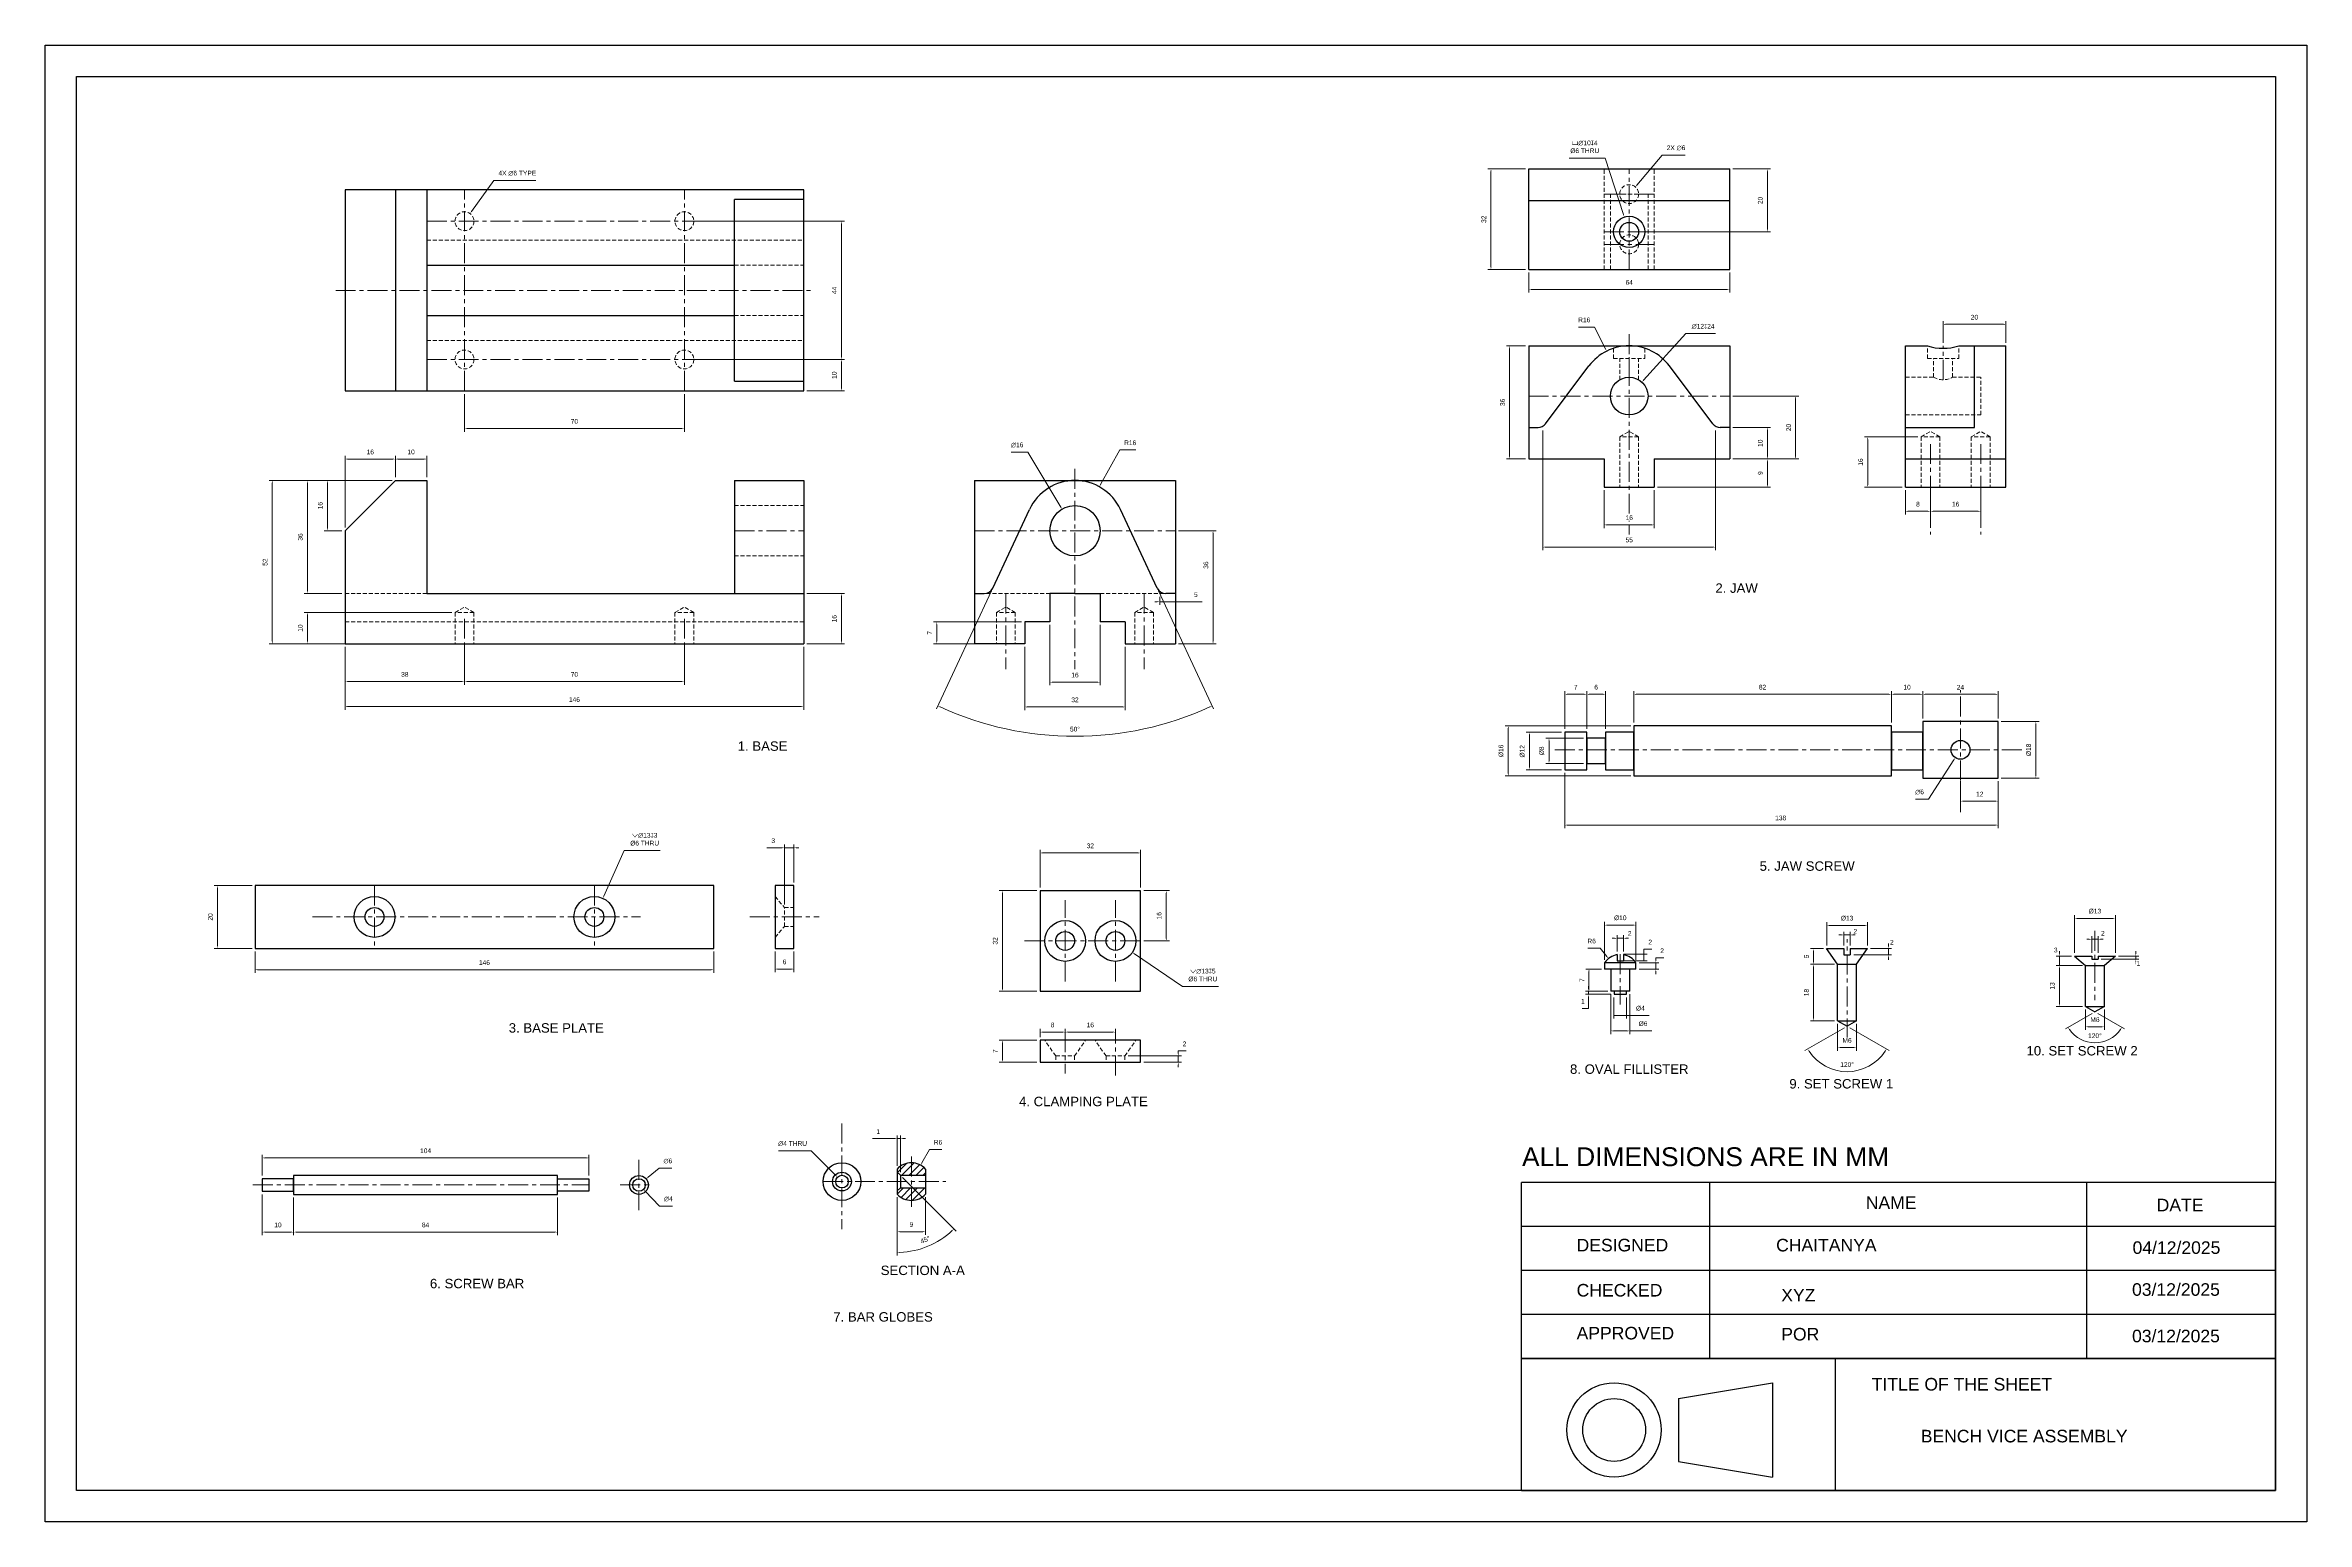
# Model space of a CAD drawing. Header units: millimetres. Extents: x -168 to 552, y -392 to 78.
import ezdxf

# ---------------------------------------------------------------- set-up
doc = ezdxf.new("R2010")
doc.units = ezdxf.units.MM
doc.linetypes.add('CENTER', pattern=[50.8, 31.75, -6.35, 6.35, -6.35])
doc.linetypes.add('HIDDEN', pattern=[9.525, 6.35, -3.175])
for name, color, linetype, lineweight in [('centerline', 1, 'CENTER', 15), ('dimension line', 3, 'Continuous', 15), ('hidden line', 4, 'HIDDEN', 15)]:
    doc.layers.add(name, color=color, linetype=linetype, lineweight=lineweight)
doc.layers.add('TEXT', color=254, linetype='Continuous')
doc.styles.get("Standard").update_dxf_attribs({"font": 'arial.ttf'})
doc.dimstyles.new('AM_ISO$0', dxfattribs={"dimtxt": 1.5, "dimasz": 0.8, "dimexe": 1, "dimexo": 1, "dimgap": 1.5, "dimtad": 1, "dimtoh": 1, "dimdec": 3, "dimdsep": 46, "dimtxsty": 'Standard', "dimcen": 0, "dimclrd": 256, "dimclre": 256, "dimclrt": 256, "dimadec": 0, "dimazin": 2, "dimtp": 0.1, "dimtm": 0.1, "dimtfac": 0.71, "dimtdec": 3, "dimtmove": 0, "dimatfit": 3, "dimfxl": 1, "dimtfill": 1, "dimlwd": -1, "dimlwe": -1, "dimarcsym": 1})
doc.dimstyles.new('AM_ISO$2', dxfattribs={"dimtxt": 1.5, "dimasz": 0.8, "dimexe": 1, "dimexo": 1, "dimgap": 1.5, "dimtad": 1, "dimtoh": 1, "dimdec": 3, "dimdsep": 46, "dimtxsty": 'Standard', "dimcen": 0, "dimclrd": 256, "dimclre": 256, "dimclrt": 256, "dimadec": 0, "dimazin": 2, "dimtp": 0.1, "dimtm": 0.1, "dimtfac": 0.71, "dimtdec": 3, "dimtmove": 0, "dimatfit": 3, "dimfxl": 1, "dimtfill": 1, "dimlwd": -1, "dimlwe": -1, "dimarcsym": 1})
doc.dimstyles.new('AM_ISO$3', dxfattribs={"dimtxt": 1.5, "dimasz": 0.8, "dimexe": 1, "dimexo": 1, "dimgap": 1.5, "dimtad": 1, "dimtoh": 1, "dimdec": 3, "dimdsep": 46, "dimtxsty": 'Standard', "dimcen": 0, "dimclrd": 256, "dimclre": 256, "dimclrt": 256, "dimadec": 0, "dimazin": 2, "dimtp": 0.1, "dimtm": 0.1, "dimtfac": 0.71, "dimtdec": 3, "dimtofl": 0, "dimtmove": 0, "dimatfit": 0, "dimfxl": 1, "dimtfill": 1, "dimlwd": -1, "dimlwe": -1, "dimarcsym": 1})
doc.dimstyles.new('AM_ISO$4', dxfattribs={"dimtxt": 1.5, "dimasz": 0.8, "dimexe": 1, "dimexo": 1, "dimgap": 1.5, "dimtad": 1, "dimtoh": 1, "dimdec": 3, "dimdsep": 46, "dimtxsty": 'Standard', "dimcen": 0, "dimclrd": 256, "dimclre": 256, "dimclrt": 256, "dimadec": 0, "dimazin": 2, "dimtp": 0.1, "dimtm": 0.1, "dimtfac": 0.71, "dimtdec": 3, "dimtofl": 0, "dimtmove": 0, "dimatfit": 0, "dimfxl": 1, "dimtfill": 1, "dimlwd": -1, "dimlwe": -1, "dimarcsym": 1})

# ---------------------------------------------------------------- blocks, each defined once
blk = doc.blocks.new('*D3')
at = {"layer": 'Defpoints', "color": 0, "transparency": 16777216}
for p in [(-73, -112.52), (73, -112.52), (73, -132.52)]:
    blk.add_point(p, dxfattribs=at)
at = {"layer": 'dimension line', "transparency": 16777216}
for p, q in [((-73, -113.52), (-73, -133.52)), ((73, -113.52), (73, -133.52)), ((-72.2, -132.52), (72.2, -132.52))]:
    blk.add_line(p, q, dxfattribs=at)
for points in [[(-72.2, -132.39), (-72.2, -132.66), (-73, -132.52)], [(72.2, -132.39), (72.2, -132.66), (73, -132.52)]]:
    blk.add_solid(points, dxfattribs=at)
at = {"layer": 'dimension line', "transparency": 16777216, "insert": (0, -130.26), "char_height": 1.5, "attachment_point": 5, "bg_fill": 3, "box_fill_scale": 1.1, "bg_fill_color": 256, "bg_fill_true_color": 13158600, "bg_fill_transparency": 0}
blk.add_mtext('146', dxfattribs=at)
blk = doc.blocks.new('*D4')
at = {"layer": 'Defpoints', "color": 0, "transparency": 16777216}
for p in [(-73, -112.52), (-35, -112.52), (-35, -124.52)]:
    blk.add_point(p, dxfattribs=at)
at = {"layer": 'dimension line', "transparency": 16777216}
for p, q in [((-73, -113.52), (-73, -125.52)), ((-35, -113.52), (-35, -125.52)), ((-72.2, -124.52), (-35.8, -124.52))]:
    blk.add_line(p, q, dxfattribs=at)
for points in [[(-72.2, -124.39), (-72.2, -124.66), (-73, -124.52)], [(-35.8, -124.39), (-35.8, -124.66), (-35, -124.52)]]:
    blk.add_solid(points, dxfattribs=at)
at = {"layer": 'dimension line', "transparency": 16777216, "insert": (-54, -122.26), "char_height": 1.5, "attachment_point": 5, "bg_fill": 3, "box_fill_scale": 1.1, "bg_fill_color": 256, "bg_fill_true_color": 13158600, "bg_fill_transparency": 0}
blk.add_mtext('38', dxfattribs=at)
blk = doc.blocks.new('*D5')
at = {"layer": 'Defpoints', "color": 0, "transparency": 16777216}
for p in [(-35, -112.52), (35, -112.52), (35, -124.52)]:
    blk.add_point(p, dxfattribs=at)
at = {"layer": 'dimension line', "transparency": 16777216}
for p, q in [((-35, -113.52), (-35, -125.52)), ((35, -113.52), (35, -125.52)), ((-34.2, -124.52), (34.2, -124.52))]:
    blk.add_line(p, q, dxfattribs=at)
for points in [[(-34.2, -124.39), (-34.2, -124.66), (-35, -124.52)], [(34.2, -124.39), (34.2, -124.66), (35, -124.52)]]:
    blk.add_solid(points, dxfattribs=at)
at = {"layer": 'dimension line', "transparency": 16777216, "insert": (0, -122.26), "char_height": 1.5, "attachment_point": 5, "bg_fill": 3, "box_fill_scale": 1.1, "bg_fill_color": 256, "bg_fill_true_color": 13158600, "bg_fill_transparency": 0}
blk.add_mtext('70', dxfattribs=at)
blk = doc.blocks.new('*D6')
at = {"layer": 'Defpoints', "color": 0, "transparency": 16777216}
for p in [(-96.2, -60.52), (-57, -60.52), (-73, -112.52)]:
    blk.add_point(p, dxfattribs=at)
at = {"layer": 'dimension line', "transparency": 16777216}
for p, q in [((-58, -60.52), (-97.2, -60.52)), ((-96.2, -111.72), (-96.2, -61.32)), ((-74, -112.52), (-97.2, -112.52))]:
    blk.add_line(p, q, dxfattribs=at)
for points in [[(-96.33, -61.32), (-96.06, -61.32), (-96.2, -60.52)], [(-96.33, -111.72), (-96.06, -111.72), (-96.2, -112.52)]]:
    blk.add_solid(points, dxfattribs=at)
at = {"layer": 'dimension line', "transparency": 16777216, "insert": (-98.46, -86.52), "char_height": 1.5, "attachment_point": 5, "rotation": 90, "bg_fill": 3, "box_fill_scale": 1.1, "bg_fill_color": 256, "bg_fill_true_color": 13158600, "bg_fill_transparency": 0}
blk.add_mtext('52', dxfattribs=at)
blk = doc.blocks.new('*D7')
at = {"layer": 'Defpoints', "color": 0, "transparency": 16777216}
for p in [(-57, -60.52), (-78.65, -76.52), (-73, -76.52)]:
    blk.add_point(p, dxfattribs=at)
at = {"layer": 'dimension line', "transparency": 16777216}
for p, q in [((-58, -60.52), (-79.65, -60.52)), ((-78.65, -61.32), (-78.65, -75.72)), ((-74, -76.52), (-79.65, -76.52))]:
    blk.add_line(p, q, dxfattribs=at)
for points in [[(-78.79, -61.32), (-78.52, -61.32), (-78.65, -60.52)], [(-78.79, -75.72), (-78.52, -75.72), (-78.65, -76.52)]]:
    blk.add_solid(points, dxfattribs=at)
at = {"layer": 'dimension line', "transparency": 16777216, "insert": (-80.92, -68.52), "char_height": 1.5, "attachment_point": 5, "rotation": 90, "bg_fill": 3, "box_fill_scale": 1.1, "bg_fill_color": 256, "bg_fill_true_color": 13158600, "bg_fill_transparency": 0}
blk.add_mtext('16', dxfattribs=at)
blk = doc.blocks.new('*D8')
at = {"layer": 'Defpoints', "color": 0, "transparency": 16777216}
for p in [(-57, -60.52), (-85, -96.52), (-73, -96.52)]:
    blk.add_point(p, dxfattribs=at)
at = {"layer": 'dimension line', "transparency": 16777216}
for p, q in [((-58, -60.52), (-86, -60.52)), ((-85, -61.32), (-85, -95.72)), ((-74, -96.52), (-86, -96.52))]:
    blk.add_line(p, q, dxfattribs=at)
for points in [[(-85.13, -61.32), (-84.87, -61.32), (-85, -60.52)], [(-85.13, -95.72), (-84.87, -95.72), (-85, -96.52)]]:
    blk.add_solid(points, dxfattribs=at)
at = {"layer": 'dimension line', "transparency": 16777216, "insert": (-87.27, -78.52), "char_height": 1.5, "attachment_point": 5, "rotation": 90, "bg_fill": 3, "box_fill_scale": 1.1, "bg_fill_color": 256, "bg_fill_true_color": 13158600, "bg_fill_transparency": 0}
blk.add_mtext('36', dxfattribs=at)
blk = doc.blocks.new('*D9')
at = {"layer": 'Defpoints', "color": 0, "transparency": 16777216}
for p in [(-57, -53.7), (-57, -60.52), (-73, -76.52)]:
    blk.add_point(p, dxfattribs=at)
at = {"layer": 'dimension line', "transparency": 16777216}
for p, q in [((-73, -75.52), (-73, -52.7)), ((-72.2, -53.7), (-57.8, -53.7)), ((-57, -59.52), (-57, -52.7))]:
    blk.add_line(p, q, dxfattribs=at)
for points in [[(-72.2, -53.57), (-72.2, -53.84), (-73, -53.7)], [(-57.8, -53.57), (-57.8, -53.84), (-57, -53.7)]]:
    blk.add_solid(points, dxfattribs=at)
at = {"layer": 'dimension line', "transparency": 16777216, "insert": (-65, -51.44), "char_height": 1.5, "attachment_point": 5, "bg_fill": 3, "box_fill_scale": 1.1, "bg_fill_color": 256, "bg_fill_true_color": 13158600, "bg_fill_transparency": 0}
blk.add_mtext('16', dxfattribs=at)
blk = doc.blocks.new('*D11')
at = {"layer": 'Defpoints', "color": 0, "transparency": 16777216}
for p in [(-57, -53.7), (-57, -60.52), (-47, -60.52)]:
    blk.add_point(p, dxfattribs=at)
at = {"layer": 'dimension line', "transparency": 16777216}
for p, q in [((-57, -59.52), (-57, -52.7)), ((-47.8, -53.7), (-56.2, -53.7)), ((-47, -59.52), (-47, -52.7))]:
    blk.add_line(p, q, dxfattribs=at)
for points in [[(-56.2, -53.57), (-56.2, -53.84), (-57, -53.7)], [(-47.8, -53.57), (-47.8, -53.84), (-47, -53.7)]]:
    blk.add_solid(points, dxfattribs=at)
at = {"layer": 'dimension line', "transparency": 16777216, "insert": (-52, -51.44), "char_height": 1.5, "attachment_point": 5, "bg_fill": 3, "box_fill_scale": 1.1, "bg_fill_color": 256, "bg_fill_true_color": 13158600, "bg_fill_transparency": 0}
blk.add_mtext('10', dxfattribs=at)
blk = doc.blocks.new('*D12')
at = {"layer": 'Defpoints', "color": 0, "transparency": 16777216}
for p in [(-35, -32), (35, -32), (35, -44)]:
    blk.add_point(p, dxfattribs=at)
at = {"layer": 'dimension line', "transparency": 16777216}
for p, q in [((-35, -33), (-35, -45)), ((35, -33), (35, -45)), ((-34.2, -44), (34.2, -44))]:
    blk.add_line(p, q, dxfattribs=at)
for points in [[(-34.2, -43.87), (-34.2, -44.13), (-35, -44)], [(34.2, -43.87), (34.2, -44.13), (35, -44)]]:
    blk.add_solid(points, dxfattribs=at)
at = {"layer": 'dimension line', "transparency": 16777216, "insert": (0, -41.73), "char_height": 1.5, "attachment_point": 5, "bg_fill": 3, "box_fill_scale": 1.1, "bg_fill_color": 256, "bg_fill_true_color": 13158600, "bg_fill_transparency": 0}
blk.add_mtext('70', dxfattribs=at)
blk = doc.blocks.new('*D13')
at = {"layer": 'Defpoints', "color": 0, "transparency": 16777216}
for p in [(143.36, -112.52), (175.36, -112.52), (175.36, -132.62)]:
    blk.add_point(p, dxfattribs=at)
at = {"layer": 'dimension line', "transparency": 16777216}
for p, q in [((143.36, -113.52), (143.36, -133.62)), ((175.36, -113.52), (175.36, -133.62)), ((144.16, -132.62), (174.56, -132.62))]:
    blk.add_line(p, q, dxfattribs=at)
for points in [[(144.16, -132.49), (144.16, -132.76), (143.36, -132.62)], [(174.56, -132.49), (174.56, -132.76), (175.36, -132.62)]]:
    blk.add_solid(points, dxfattribs=at)
at = {"layer": 'dimension line', "transparency": 16777216, "insert": (159.36, -130.36), "char_height": 1.5, "attachment_point": 5, "bg_fill": 3, "box_fill_scale": 1.1, "bg_fill_color": 256, "bg_fill_true_color": 13158600, "bg_fill_transparency": 0}
blk.add_mtext('32', dxfattribs=at)
blk = doc.blocks.new('*D14')
at = {"layer": 'Defpoints', "color": 0, "transparency": 16777216}
for p in [(151.36, -105.52), (167.36, -105.52), (167.36, -124.73)]:
    blk.add_point(p, dxfattribs=at)
at = {"layer": 'dimension line', "transparency": 16777216}
for p, q in [((151.36, -106.52), (151.36, -125.73)), ((167.36, -106.52), (167.36, -125.73)), ((152.16, -124.73), (166.56, -124.73))]:
    blk.add_line(p, q, dxfattribs=at)
for points in [[(152.16, -124.6), (152.16, -124.86), (151.36, -124.73)], [(166.56, -124.6), (166.56, -124.86), (167.36, -124.73)]]:
    blk.add_solid(points, dxfattribs=at)
at = {"layer": 'dimension line', "transparency": 16777216, "insert": (159.36, -122.46), "char_height": 1.5, "attachment_point": 5, "bg_fill": 3, "box_fill_scale": 1.1, "bg_fill_color": 256, "bg_fill_true_color": 13158600, "bg_fill_transparency": 0}
blk.add_mtext('16', dxfattribs=at)
blk = doc.blocks.new('*D15')
at = {"layer": 'Defpoints', "color": 0, "transparency": 16777216}
for p in [(143.36, -105.52), (143.36, -112.52)]:
    blk.add_point(p, dxfattribs=at)
at = {"layer": 'dimension line', "transparency": 16777216}
for p, q in [((142.36, -105.52), (114.36, -105.52)), ((115.36, -106.32), (115.36, -111.72)), ((142.36, -112.52), (114.36, -112.52))]:
    blk.add_line(p, q, dxfattribs=at)
for points in [[(115.23, -106.32), (115.49, -106.32), (115.36, -105.52)], [(115.23, -111.72), (115.49, -111.72), (115.36, -112.52)]]:
    blk.add_solid(points, dxfattribs=at)
at = {"layer": 'dimension line', "transparency": 16777216, "insert": (113.11, -109.02), "char_height": 1.5, "attachment_point": 5, "rotation": 90, "bg_fill": 3, "box_fill_scale": 1.1, "bg_fill_color": 256, "bg_fill_true_color": 13158600, "bg_fill_transparency": 0}
blk.add_mtext('7', dxfattribs=at)
at = {"layer": 'Defpoints', "color": 0, "transparency": 16777216}
blk.add_point((115.36, -112.52), dxfattribs=at)
blk = doc.blocks.new('*D16')
at = {"layer": 'Defpoints', "color": 0, "transparency": 16777216}
for p in [(73, -96.52), (85, -96.52), (73, -112.52)]:
    blk.add_point(p, dxfattribs=at)
at = {"layer": 'dimension line', "transparency": 16777216}
for p, q in [((74, -96.52), (86, -96.52)), ((85, -111.72), (85, -97.32)), ((74, -112.52), (86, -112.52))]:
    blk.add_line(p, q, dxfattribs=at)
for points in [[(84.87, -97.32), (85.13, -97.32), (85, -96.52)], [(84.87, -111.72), (85.13, -111.72), (85, -112.52)]]:
    blk.add_solid(points, dxfattribs=at)
at = {"layer": 'dimension line', "transparency": 16777216, "insert": (82.73, -104.52), "char_height": 1.5, "attachment_point": 5, "rotation": 90, "bg_fill": 3, "box_fill_scale": 1.1, "bg_fill_color": 256, "bg_fill_true_color": 13158600, "bg_fill_transparency": 0}
blk.add_mtext('16', dxfattribs=at)
blk = doc.blocks.new('*D17')
at = {"layer": 'Defpoints', "color": 0, "transparency": 16777216}
for p in [(51, -22), (85, -22), (73, -32)]:
    blk.add_point(p, dxfattribs=at)
at = {"layer": 'dimension line', "transparency": 16777216}
for p, q in [((52, -22), (86, -22)), ((85, -31.2), (85, -22.8)), ((74, -32), (86, -32))]:
    blk.add_line(p, q, dxfattribs=at)
for points in [[(84.87, -22.8), (85.13, -22.8), (85, -22)], [(84.87, -31.2), (85.13, -31.2), (85, -32)]]:
    blk.add_solid(points, dxfattribs=at)
at = {"layer": 'dimension line', "transparency": 16777216, "insert": (82.73, -27), "char_height": 1.5, "attachment_point": 5, "rotation": 90, "bg_fill": 3, "box_fill_scale": 1.1, "bg_fill_color": 256, "bg_fill_true_color": 13158600, "bg_fill_transparency": 0}
blk.add_mtext('10', dxfattribs=at)
blk = doc.blocks.new('*D18')
at = {"layer": 'Defpoints', "color": 0, "transparency": 16777216}
for p in [(35, 22), (85, 22), (35, -22)]:
    blk.add_point(p, dxfattribs=at)
at = {"layer": 'dimension line', "transparency": 16777216}
for p, q in [((36, 22), (86, 22)), ((85, -21.2), (85, 21.2)), ((36, -22), (86, -22))]:
    blk.add_line(p, q, dxfattribs=at)
for points in [[(84.87, 21.2), (85.13, 21.2), (85, 22)], [(84.87, -21.2), (85.13, -21.2), (85, -22)]]:
    blk.add_solid(points, dxfattribs=at)
at = {"layer": 'dimension line', "transparency": 16777216, "insert": (82.75, 0), "char_height": 1.5, "attachment_point": 5, "rotation": 90, "bg_fill": 3, "box_fill_scale": 1.1, "bg_fill_color": 256, "bg_fill_true_color": 13158600, "bg_fill_transparency": 0}
blk.add_mtext('44', dxfattribs=at)
blk = doc.blocks.new('*D19')
at = {"layer": 'Defpoints', "color": 0, "transparency": 16777216}
for p in [(191.36, -76.52), (203.31, -76.52), (191.36, -112.52)]:
    blk.add_point(p, dxfattribs=at)
at = {"layer": 'dimension line', "transparency": 16777216}
for p, q in [((192.36, -76.52), (204.31, -76.52)), ((203.31, -111.72), (203.31, -77.32)), ((192.36, -112.52), (204.31, -112.52))]:
    blk.add_line(p, q, dxfattribs=at)
for points in [[(203.18, -77.32), (203.44, -77.32), (203.31, -76.52)], [(203.18, -111.72), (203.44, -111.72), (203.31, -112.52)]]:
    blk.add_solid(points, dxfattribs=at)
at = {"layer": 'dimension line', "transparency": 16777216, "insert": (201.04, -87.47), "char_height": 1.5, "attachment_point": 5, "rotation": 90, "bg_fill": 3, "box_fill_scale": 1.1, "bg_fill_color": 256, "bg_fill_true_color": 13158600, "bg_fill_transparency": 0}
blk.add_mtext('36', dxfattribs=at)
blk = doc.blocks.new('*D20')
at = {"layer": 'Defpoints', "color": 0, "transparency": 16777216}
for p in [(155.24, -69.67), (163.48, -83.38)]:
    blk.add_point(p, dxfattribs=at)
at = {"layer": 'dimension line', "transparency": 16777216}
for p, q in [((144.34, -51.54), (139.06, -51.54)), ((154.82, -68.98), (144.34, -51.54))]:
    blk.add_line(p, q, dxfattribs=at)
blk.add_solid([(154.94, -68.91), (154.71, -69.05), (155.24, -69.67)], dxfattribs=at)
at = {"layer": 'dimension line', "transparency": 16777216, "insert": (140.95, -49.24), "char_height": 1.5, "attachment_point": 5, "bg_fill": 3, "box_fill_scale": 1.1, "bg_fill_color": 256, "bg_fill_true_color": 13158600, "bg_fill_transparency": 0}
blk.add_mtext('∅16', dxfattribs=at)
blk = doc.blocks.new('*D21')
at = {"layer": 'Defpoints', "color": 0, "transparency": 16777216}
for p in [(167.13, -62.54), (159.36, -76.52)]:
    blk.add_point(p, dxfattribs=at)
at = {"layer": 'dimension line', "transparency": 16777216}
for p, q in [((167.51, -61.84), (173.64, -50.8)), ((173.64, -50.8), (178.72, -50.8))]:
    blk.add_line(p, q, dxfattribs=at)
blk.add_solid([(167.4, -61.77), (167.63, -61.9), (167.13, -62.54)], dxfattribs=at)
at = {"layer": 'dimension line', "transparency": 16777216, "insert": (176.93, -48.53), "char_height": 1.5, "attachment_point": 5, "bg_fill": 3, "box_fill_scale": 1.1, "bg_fill_color": 256, "bg_fill_true_color": 13158600, "bg_fill_transparency": 0}
blk.add_mtext('R16', dxfattribs=at)
blk = doc.blocks.new('*D22')
at = {"layer": 'Defpoints', "color": 0, "transparency": 16777216}
for p in [(-33.24, 24.43), (-36.76, 19.57)]:
    blk.add_point(p, dxfattribs=at)
at = {"layer": 'dimension line', "transparency": 16777216}
for p, q in [((-32.77, 25.08), (-25.62, 34.96)), ((-25.62, 34.96), (-12.26, 34.96))]:
    blk.add_line(p, q, dxfattribs=at)
blk.add_solid([(-32.88, 25.16), (-32.66, 25), (-33.24, 24.43)], dxfattribs=at)
at = {"layer": 'dimension line', "transparency": 16777216, "insert": (-18.19, 37.27), "char_height": 1.5, "attachment_point": 5, "bg_fill": 3, "box_fill_scale": 1.1, "bg_fill_color": 256, "bg_fill_true_color": 13158600, "bg_fill_transparency": 0}
blk.add_mtext('4X ∅6 TYPE', dxfattribs=at)
blk = doc.blocks.new('*D23')
at = {"layer": 'Defpoints', "color": 0, "transparency": 16777216}
for p in [(144.86, -69.75), (173.86, -69.75), (133.17, -94.79), (185.55, -94.79), (144.38, -140.87)]:
    blk.add_point(p, dxfattribs=at)
at = {"layer": 'dimension line', "transparency": 16777216}
for p, q in [((132.74, -95.7), (115.25, -133.17)), ((185.97, -95.7), (203.47, -133.17))]:
    blk.add_line(p, q, dxfattribs=at)
blk.add_arc((159.36, -38.71), 103.25, 245.40915, 294.59085, dxfattribs=at)
for points in [[(116.34, -132.72), (116.45, -132.47), (115.67, -132.26)], [(202.27, -132.47), (202.38, -132.72), (203.05, -132.26)]]:
    blk.add_solid(points, dxfattribs=at)
at = {"layer": 'dimension line', "transparency": 16777216, "insert": (159.36, -139.69), "char_height": 1.5, "attachment_point": 5, "bg_fill": 3, "box_fill_scale": 1.1, "bg_fill_color": 256, "bg_fill_true_color": 13158600, "bg_fill_transparency": 0}
blk.add_mtext('50°', dxfattribs=at)
blk = doc.blocks.new('*D24')
at = {"layer": 'Defpoints', "color": 0, "transparency": 16777216}
for p in [(186.36, -96.52), (186.36, -99.12), (191.36, -96.52)]:
    blk.add_point(p, dxfattribs=at)
at = {"layer": 'dimension line', "transparency": 16777216}
for p, q in [((185.56, -99.12), (184.76, -99.12)), ((186.36, -97.52), (186.36, -100.12)), ((186.36, -99.12), (187.16, -99.12)), ((187.16, -99.12), (190.56, -99.12)), ((191.36, -99.12), (190.56, -99.12)), ((191.36, -97.52), (191.36, -100.12)), ((191.36, -99.12), (199.85, -99.12)), ((192.16, -99.12), (192.96, -99.12))]:
    blk.add_line(p, q, dxfattribs=at)
for points in [[(185.56, -98.99), (185.56, -99.25), (186.36, -99.12)], [(192.16, -98.99), (192.16, -99.25), (191.36, -99.12)]]:
    blk.add_solid(points, dxfattribs=at)
at = {"layer": 'dimension line', "transparency": 16777216, "insert": (197.85, -96.86), "char_height": 1.5, "attachment_point": 5, "bg_fill": 3, "box_fill_scale": 1.1, "bg_fill_color": 256, "bg_fill_true_color": 13158600, "bg_fill_transparency": 0}
blk.add_mtext('5', dxfattribs=at)
blk = doc.blocks.new('*D25')
at = {"layer": 'Defpoints', "color": 0, "transparency": 16777216}
for p in [(303.8, -17.66), (297.72, -53.66), (303.8, -53.66)]:
    blk.add_point(p, dxfattribs=at)
at = {"layer": 'dimension line', "transparency": 16777216}
for p, q in [((302.8, -17.66), (296.72, -17.66)), ((297.72, -18.46), (297.72, -52.86)), ((302.8, -53.66), (296.72, -53.66))]:
    blk.add_line(p, q, dxfattribs=at)
for points in [[(297.59, -18.46), (297.86, -18.46), (297.72, -17.66)], [(297.59, -52.86), (297.86, -52.86), (297.72, -53.66)]]:
    blk.add_solid(points, dxfattribs=at)
at = {"layer": 'dimension line', "transparency": 16777216, "insert": (295.46, -35.66), "char_height": 1.5, "attachment_point": 5, "rotation": 90, "bg_fill": 3, "box_fill_scale": 1.1, "bg_fill_color": 256, "bg_fill_true_color": 13158600, "bg_fill_transparency": 0}
blk.add_mtext('36', dxfattribs=at)
blk = doc.blocks.new('*D26')
at = {"layer": 'Defpoints', "color": 0, "transparency": 16777216}
for p in [(303.8, 6.63), (367.8, 6.63), (367.8, 0.26)]:
    blk.add_point(p, dxfattribs=at)
at = {"layer": 'dimension line', "transparency": 16777216}
for p, q in [((303.8, 5.63), (303.8, -0.74)), ((304.6, 0.26), (367, 0.26)), ((367.8, 5.63), (367.8, -0.74))]:
    blk.add_line(p, q, dxfattribs=at)
for points in [[(304.6, 0.39), (304.6, 0.13), (303.8, 0.26)], [(367, 0.39), (367, 0.13), (367.8, 0.26)]]:
    blk.add_solid(points, dxfattribs=at)
at = {"layer": 'dimension line', "transparency": 16777216, "insert": (335.8, 2.53), "char_height": 1.5, "attachment_point": 5, "bg_fill": 3, "box_fill_scale": 1.1, "bg_fill_color": 256, "bg_fill_true_color": 13158600, "bg_fill_transparency": 0}
blk.add_mtext('64', dxfattribs=at)
blk = doc.blocks.new('*D27')
at = {"layer": 'Defpoints', "color": 0, "transparency": 16777216}
for p in [(367.8, 38.63), (335.8, 18.63), (379.8, 18.63)]:
    blk.add_point(p, dxfattribs=at)
at = {"layer": 'dimension line', "transparency": 16777216}
for p, q in [((368.8, 38.63), (380.8, 38.63)), ((379.8, 37.83), (379.8, 19.43)), ((336.8, 18.63), (380.8, 18.63))]:
    blk.add_line(p, q, dxfattribs=at)
for points in [[(379.66, 37.83), (379.93, 37.83), (379.8, 38.63)], [(379.66, 19.43), (379.93, 19.43), (379.8, 18.63)]]:
    blk.add_solid(points, dxfattribs=at)
at = {"layer": 'dimension line', "transparency": 16777216, "insert": (377.53, 28.63), "char_height": 1.5, "attachment_point": 5, "rotation": 90, "bg_fill": 3, "box_fill_scale": 1.1, "bg_fill_color": 256, "bg_fill_true_color": 13158600, "bg_fill_transparency": 0}
blk.add_mtext('20', dxfattribs=at)
blk = doc.blocks.new('*D28')
at = {"layer": 'Defpoints', "color": 0, "transparency": 16777216}
for p in [(423.73, -62.66), (431.73, -62.66)]:
    blk.add_point(p, dxfattribs=at)
at = {"layer": 'dimension line', "transparency": 16777216}
for p, q in [((423.73, -63.66), (423.73, -71.32)), ((431.73, -63.66), (431.73, -71.32)), ((424.53, -70.32), (430.93, -70.32))]:
    blk.add_line(p, q, dxfattribs=at)
for points in [[(424.53, -70.19), (424.53, -70.46), (423.73, -70.32)], [(430.93, -70.19), (430.93, -70.46), (431.73, -70.32)]]:
    blk.add_solid(points, dxfattribs=at)
at = {"layer": 'dimension line', "transparency": 16777216, "insert": (427.73, -68.06), "char_height": 1.5, "attachment_point": 5, "bg_fill": 3, "box_fill_scale": 1.1, "bg_fill_color": 256, "bg_fill_true_color": 13158600, "bg_fill_transparency": 0}
blk.add_mtext('8', dxfattribs=at)
at = {"layer": 'Defpoints', "color": 0, "transparency": 16777216}
blk.add_point((431.73, -70.32), dxfattribs=at)
blk = doc.blocks.new('*D29')
at = {"layer": 'Defpoints', "color": 0, "transparency": 16777216}
for p in [(431.73, -62.66), (447.73, -62.66), (447.73, -70.32)]:
    blk.add_point(p, dxfattribs=at)
at = {"layer": 'dimension line', "transparency": 16777216}
for p, q in [((431.73, -63.66), (431.73, -71.32)), ((447.73, -63.66), (447.73, -71.32)), ((432.53, -70.32), (446.93, -70.32))]:
    blk.add_line(p, q, dxfattribs=at)
for points in [[(432.53, -70.19), (432.53, -70.46), (431.73, -70.32)], [(446.93, -70.19), (446.93, -70.46), (447.73, -70.32)]]:
    blk.add_solid(points, dxfattribs=at)
at = {"layer": 'dimension line', "transparency": 16777216, "insert": (439.73, -68.06), "char_height": 1.5, "attachment_point": 5, "bg_fill": 3, "box_fill_scale": 1.1, "bg_fill_color": 256, "bg_fill_true_color": 13158600, "bg_fill_transparency": 0}
blk.add_mtext('16', dxfattribs=at)
blk = doc.blocks.new('*D30')
at = {"layer": 'Defpoints', "color": 0, "transparency": 16777216}
for p in [(367.8, -43.66), (379.8, -43.66), (367.8, -53.66)]:
    blk.add_point(p, dxfattribs=at)
at = {"layer": 'dimension line', "transparency": 16777216}
for p, q in [((368.8, -43.66), (380.8, -43.66)), ((379.8, -52.86), (379.8, -44.46)), ((368.8, -53.66), (380.8, -53.66))]:
    blk.add_line(p, q, dxfattribs=at)
for points in [[(379.66, -44.46), (379.93, -44.46), (379.8, -43.66)], [(379.66, -52.86), (379.93, -52.86), (379.8, -53.66)]]:
    blk.add_solid(points, dxfattribs=at)
at = {"layer": 'dimension line', "transparency": 16777216, "insert": (377.53, -48.66), "char_height": 1.5, "attachment_point": 5, "rotation": 90, "bg_fill": 3, "box_fill_scale": 1.1, "bg_fill_color": 256, "bg_fill_true_color": 13158600, "bg_fill_transparency": 0}
blk.add_mtext('10', dxfattribs=at)
blk = doc.blocks.new('*D31')
at = {"layer": 'Defpoints', "color": 0, "transparency": 16777216}
for p in [(367.8, -33.66), (388.8, -33.66), (367.8, -53.66)]:
    blk.add_point(p, dxfattribs=at)
at = {"layer": 'dimension line', "transparency": 16777216}
for p, q in [((368.8, -33.66), (389.8, -33.66)), ((388.8, -52.86), (388.8, -34.46)), ((368.8, -53.66), (389.8, -53.66))]:
    blk.add_line(p, q, dxfattribs=at)
for points in [[(388.67, -34.46), (388.94, -34.46), (388.8, -33.66)], [(388.67, -52.86), (388.94, -52.86), (388.8, -53.66)]]:
    blk.add_solid(points, dxfattribs=at)
at = {"layer": 'dimension line', "transparency": 16777216, "insert": (386.54, -43.66), "char_height": 1.5, "attachment_point": 5, "rotation": 90, "bg_fill": 3, "box_fill_scale": 1.1, "bg_fill_color": 256, "bg_fill_true_color": 13158600, "bg_fill_transparency": 0}
blk.add_mtext('20', dxfattribs=at)
blk = doc.blocks.new('*D32')
at = {"layer": 'Defpoints', "color": 0, "transparency": 16777216}
for p in [(367.8, -53.66), (343.8, -62.66)]:
    blk.add_point(p, dxfattribs=at)
at = {"layer": 'dimension line', "transparency": 16777216}
for p, q in [((368.8, -53.66), (380.8, -53.66)), ((379.8, -54.46), (379.8, -61.86)), ((344.8, -62.66), (380.8, -62.66))]:
    blk.add_line(p, q, dxfattribs=at)
for points in [[(379.66, -54.46), (379.93, -54.46), (379.8, -53.66)], [(379.66, -61.86), (379.93, -61.86), (379.8, -62.66)]]:
    blk.add_solid(points, dxfattribs=at)
at = {"layer": 'dimension line', "transparency": 16777216, "insert": (377.53, -58.16), "char_height": 1.5, "attachment_point": 5, "rotation": 90, "bg_fill": 3, "box_fill_scale": 1.1, "bg_fill_color": 256, "bg_fill_true_color": 13158600, "bg_fill_transparency": 0}
blk.add_mtext('9', dxfattribs=at)
at = {"layer": 'Defpoints', "color": 0, "transparency": 16777216}
blk.add_point((379.8, -62.66), dxfattribs=at)
blk = doc.blocks.new('*D33')
at = {"layer": 'Defpoints', "color": 0, "transparency": 16777216}
for p in [(327.8, -62.66), (343.8, -62.66), (343.8, -74.66)]:
    blk.add_point(p, dxfattribs=at)
at = {"layer": 'dimension line', "transparency": 16777216}
for p, q in [((327.8, -63.66), (327.8, -75.66)), ((343.8, -63.66), (343.8, -75.66)), ((328.6, -74.66), (343, -74.66))]:
    blk.add_line(p, q, dxfattribs=at)
for points in [[(328.6, -74.52), (328.6, -74.79), (327.8, -74.66)], [(343, -74.52), (343, -74.79), (343.8, -74.66)]]:
    blk.add_solid(points, dxfattribs=at)
at = {"layer": 'dimension line', "transparency": 16777216, "insert": (335.8, -72.39), "char_height": 1.5, "attachment_point": 5, "bg_fill": 3, "box_fill_scale": 1.1, "bg_fill_color": 256, "bg_fill_true_color": 13158600, "bg_fill_transparency": 0}
blk.add_mtext('16', dxfattribs=at)
blk = doc.blocks.new('*D35')
at = {"layer": 'Defpoints', "color": 0, "transparency": 16777216}
for p in [(308.3, -43.66), (363.3, -43.66), (363.3, -81.72)]:
    blk.add_point(p, dxfattribs=at)
at = {"layer": 'dimension line', "transparency": 16777216}
for p, q in [((308.3, -44.66), (308.3, -82.72)), ((363.3, -44.66), (363.3, -82.72)), ((309.1, -81.72), (362.5, -81.72))]:
    blk.add_line(p, q, dxfattribs=at)
for points in [[(309.1, -81.59), (309.1, -81.85), (308.3, -81.72)], [(362.5, -81.59), (362.5, -81.85), (363.3, -81.72)]]:
    blk.add_solid(points, dxfattribs=at)
at = {"layer": 'dimension line', "transparency": 16777216, "insert": (335.8, -79.46), "char_height": 1.5, "attachment_point": 5, "bg_fill": 3, "box_fill_scale": 1.1, "bg_fill_color": 256, "bg_fill_true_color": 13158600, "bg_fill_transparency": 0}
blk.add_mtext('55', dxfattribs=at)
blk = doc.blocks.new('*D36')
at = {"layer": 'Defpoints', "color": 0, "transparency": 16777216}
for p in [(411.73, -46.66), (428.73, -46.66), (423.73, -62.66)]:
    blk.add_point(p, dxfattribs=at)
at = {"layer": 'dimension line', "transparency": 16777216}
for p, q in [((427.73, -46.66), (410.73, -46.66)), ((411.73, -61.86), (411.73, -47.46)), ((422.73, -62.66), (410.73, -62.66))]:
    blk.add_line(p, q, dxfattribs=at)
for points in [[(411.59, -47.46), (411.86, -47.46), (411.73, -46.66)], [(411.59, -61.86), (411.86, -61.86), (411.73, -62.66)]]:
    blk.add_solid(points, dxfattribs=at)
at = {"layer": 'dimension line', "transparency": 16777216, "insert": (409.46, -54.66), "char_height": 1.5, "attachment_point": 5, "rotation": 90, "bg_fill": 3, "box_fill_scale": 1.1, "bg_fill_color": 256, "bg_fill_true_color": 13158600, "bg_fill_transparency": 0}
blk.add_mtext('16', dxfattribs=at)
blk = doc.blocks.new('*D37')
at = {"layer": 'Defpoints', "color": 0, "transparency": 16777216}
for p in [(-85, -102.52), (-38, -102.52), (-38, -112.52)]:
    blk.add_point(p, dxfattribs=at)
at = {"layer": 'dimension line', "transparency": 16777216}
for p, q in [((-39, -102.52), (-86, -102.52)), ((-85, -111.72), (-85, -103.32)), ((-39, -112.52), (-86, -112.52))]:
    blk.add_line(p, q, dxfattribs=at)
for points in [[(-85.13, -103.32), (-84.87, -103.32), (-85, -102.52)], [(-85.13, -111.72), (-84.87, -111.72), (-85, -112.52)]]:
    blk.add_solid(points, dxfattribs=at)
at = {"layer": 'dimension line', "transparency": 16777216, "insert": (-87.27, -107.52), "char_height": 1.5, "attachment_point": 5, "rotation": 90, "bg_fill": 3, "box_fill_scale": 1.1, "bg_fill_color": 256, "bg_fill_true_color": 13158600, "bg_fill_transparency": 0}
blk.add_mtext('10', dxfattribs=at)
blk = doc.blocks.new('*D38')
at = {"layer": 'Defpoints', "color": 0, "transparency": 16777216}
for p in [(303.8, 38.63), (291.8, 6.63), (303.8, 6.63)]:
    blk.add_point(p, dxfattribs=at)
at = {"layer": 'dimension line', "transparency": 16777216}
for p, q in [((302.8, 38.63), (290.8, 38.63)), ((291.8, 37.83), (291.8, 7.43)), ((302.8, 6.63), (290.8, 6.63))]:
    blk.add_line(p, q, dxfattribs=at)
for points in [[(291.66, 37.83), (291.93, 37.83), (291.8, 38.63)], [(291.66, 7.43), (291.93, 7.43), (291.8, 6.63)]]:
    blk.add_solid(points, dxfattribs=at)
at = {"layer": 'dimension line', "transparency": 16777216, "insert": (289.53, 22.63), "char_height": 1.5, "attachment_point": 5, "rotation": 90, "bg_fill": 3, "box_fill_scale": 1.1, "bg_fill_color": 256, "bg_fill_true_color": 13158600, "bg_fill_transparency": 0}
blk.add_mtext('32', dxfattribs=at)
blk = doc.blocks.new('*D39')
at = {"layer": 'Defpoints', "color": 0, "transparency": 16777216}
for p in [(339.83, -29.22), (331.76, -38.09)]:
    blk.add_point(p, dxfattribs=at)
at = {"layer": 'dimension line', "transparency": 16777216}
for p, q in [((340.37, -28.63), (353.88, -13.79)), ((353.88, -13.79), (363.27, -13.79))]:
    blk.add_line(p, q, dxfattribs=at)
blk.add_solid([(340.27, -28.54), (340.47, -28.72), (339.83, -29.22)], dxfattribs=at)
at = {"layer": 'dimension line', "transparency": 16777216, "insert": (359.32, -11.48), "char_height": 1.5, "attachment_point": 5, "bg_fill": 3, "box_fill_scale": 1.1, "bg_fill_color": 256, "bg_fill_true_color": 13158600, "bg_fill_transparency": 0}
blk.add_mtext('∅12{\\Famgdt|c0;x}24', dxfattribs=at)
blk = doc.blocks.new('*D40')
at = {"layer": 'Defpoints', "color": 0, "transparency": 16777216}
for p in [(328.63, -19.35), (335.8, -33.66)]:
    blk.add_point(p, dxfattribs=at)
at = {"layer": 'dimension line', "transparency": 16777216}
for p, q in [((324.78, -11.69), (319.7, -11.69)), ((328.27, -18.64), (324.78, -11.69))]:
    blk.add_line(p, q, dxfattribs=at)
blk.add_solid([(328.39, -18.58), (328.15, -18.7), (328.63, -19.35)], dxfattribs=at)
at = {"layer": 'dimension line', "transparency": 16777216, "insert": (321.49, -9.42), "char_height": 1.5, "attachment_point": 5, "bg_fill": 3, "box_fill_scale": 1.1, "bg_fill_color": 256, "bg_fill_true_color": 13158600, "bg_fill_transparency": 0}
blk.add_mtext('R16', dxfattribs=at)
blk = doc.blocks.new('*D41')
at = {"layer": 'Defpoints', "color": 0, "transparency": 16777216}
for p in [(334.24, 23.38), (337.35, 13.88)]:
    blk.add_point(p, dxfattribs=at)
at = {"layer": 'dimension line', "transparency": 16777216}
for p, q in [((328.13, 42.08), (316.68, 42.08)), ((333.99, 24.14), (328.13, 42.08))]:
    blk.add_line(p, q, dxfattribs=at)
blk.add_solid([(334.12, 24.19), (333.87, 24.1), (334.24, 23.38)], dxfattribs=at)
at = {"layer": 'dimension line', "transparency": 16777216, "insert": (321.65, 45.66), "char_height": 1.5, "attachment_point": 5, "bg_fill": 3, "box_fill_scale": 1.1, "bg_fill_color": 256, "bg_fill_true_color": 13158600, "bg_fill_transparency": 0}
blk.add_mtext('{\\Famgdt|c0;v}∅10{\\Famgdt|c0;x}4^J%%C6 THRU', dxfattribs=at)
blk = doc.blocks.new('*D42')
at = {"layer": 'Defpoints', "color": 0, "transparency": 16777216}
for p in [(435.73, -10.82), (435.73, -17.66), (455.73, -17.66)]:
    blk.add_point(p, dxfattribs=at)
at = {"layer": 'dimension line', "transparency": 16777216}
for p, q in [((435.73, -16.66), (435.73, -9.82)), ((454.93, -10.82), (436.53, -10.82)), ((455.73, -16.66), (455.73, -9.82))]:
    blk.add_line(p, q, dxfattribs=at)
for points in [[(436.53, -10.69), (436.53, -10.96), (435.73, -10.82)], [(454.93, -10.69), (454.93, -10.96), (455.73, -10.82)]]:
    blk.add_solid(points, dxfattribs=at)
at = {"layer": 'dimension line', "transparency": 16777216, "insert": (445.73, -8.56), "char_height": 1.5, "attachment_point": 5, "bg_fill": 3, "box_fill_scale": 1.1, "bg_fill_color": 256, "bg_fill_true_color": 13158600, "bg_fill_transparency": 0}
blk.add_mtext('20', dxfattribs=at)
blk = doc.blocks.new('*D43')
at = {"layer": 'Defpoints', "color": 0, "transparency": 16777216}
for p in [(337.74, 32.92), (333.85, 28.35)]:
    blk.add_point(p, dxfattribs=at)
at = {"layer": 'dimension line', "transparency": 16777216}
for p, q in [((338.26, 33.53), (346.33, 43.03)), ((346.33, 43.03), (353.61, 43.03))]:
    blk.add_line(p, q, dxfattribs=at)
blk.add_solid([(338.16, 33.61), (338.36, 33.44), (337.74, 32.92)], dxfattribs=at)
at = {"layer": 'dimension line', "transparency": 16777216, "insert": (350.72, 45.34), "char_height": 1.5, "attachment_point": 5, "bg_fill": 3, "box_fill_scale": 1.1, "bg_fill_color": 256, "bg_fill_true_color": 13158600, "bg_fill_transparency": 0}
blk.add_mtext('2X ∅6', dxfattribs=at)
blk = doc.blocks.new('*D44')
at = {"layer": 'Defpoints', "color": 0, "transparency": 16777216}
for p in [(-101.65, -209.45), (44.35, -209.45), (44.35, -216.26)]:
    blk.add_point(p, dxfattribs=at)
at = {"layer": 'dimension line', "transparency": 16777216}
for p, q in [((-101.65, -210.45), (-101.65, -217.26)), ((44.35, -210.45), (44.35, -217.26)), ((-100.85, -216.26), (43.55, -216.26))]:
    blk.add_line(p, q, dxfattribs=at)
for points in [[(-100.85, -216.12), (-100.85, -216.39), (-101.65, -216.26)], [(43.55, -216.12), (43.55, -216.39), (44.35, -216.26)]]:
    blk.add_solid(points, dxfattribs=at)
at = {"layer": 'dimension line', "transparency": 16777216, "insert": (-28.65, -213.99), "char_height": 1.5, "attachment_point": 5, "bg_fill": 3, "box_fill_scale": 1.1, "bg_fill_color": 256, "bg_fill_true_color": 13158600, "bg_fill_transparency": 0}
blk.add_mtext('146', dxfattribs=at)
blk = doc.blocks.new('*D45')
at = {"layer": 'Defpoints', "color": 0, "transparency": 16777216}
for p in [(-113.65, -189.45), (-101.65, -189.45), (-101.65, -209.45)]:
    blk.add_point(p, dxfattribs=at)
at = {"layer": 'dimension line', "transparency": 16777216}
for p, q in [((-102.65, -189.45), (-114.65, -189.45)), ((-113.65, -208.65), (-113.65, -190.25)), ((-102.65, -209.45), (-114.65, -209.45))]:
    blk.add_line(p, q, dxfattribs=at)
for points in [[(-113.79, -190.25), (-113.52, -190.25), (-113.65, -189.45)], [(-113.79, -208.65), (-113.52, -208.65), (-113.65, -209.45)]]:
    blk.add_solid(points, dxfattribs=at)
at = {"layer": 'dimension line', "transparency": 16777216, "insert": (-115.92, -199.45), "char_height": 1.5, "attachment_point": 5, "rotation": 90, "bg_fill": 3, "box_fill_scale": 1.1, "bg_fill_color": 256, "bg_fill_true_color": 13158600, "bg_fill_transparency": 0}
blk.add_mtext('20', dxfattribs=at)
blk = doc.blocks.new('*D46')
at = {"layer": 'dimension line', "transparency": 16777216}
for p, q in [((63.88, -210.45), (63.88, -217.04)), ((69.88, -210.45), (69.88, -217.04)), ((64.68, -216.04), (69.08, -216.04))]:
    blk.add_line(p, q, dxfattribs=at)
for points in [[(64.68, -215.91), (64.68, -216.18), (63.88, -216.04)], [(69.08, -215.91), (69.08, -216.18), (69.88, -216.04)]]:
    blk.add_solid(points, dxfattribs=at)
at = {"layer": 'dimension line', "transparency": 16777216, "insert": (66.88, -213.78), "char_height": 1.5, "attachment_point": 5, "bg_fill": 3, "box_fill_scale": 1.1, "bg_fill_color": 256, "bg_fill_true_color": 13158600, "bg_fill_transparency": 0}
blk.add_mtext('6', dxfattribs=at)
at = {"layer": 'Defpoints', "color": 0, "transparency": 16777216}
for p in [(63.88, -209.45), (69.88, -209.45), (69.88, -216.04)]:
    blk.add_point(p, dxfattribs=at)
blk = doc.blocks.new('*D47')
at = {"layer": 'Defpoints', "color": 0, "transparency": 16777216}
for p in [(69.88, -189.45), (66.88, -196.45)]:
    blk.add_point(p, dxfattribs=at)
at = {"layer": 'dimension line', "transparency": 16777216}
for p, q in [((66.08, -177.45), (61.29, -177.45)), ((66.88, -195.45), (66.88, -176.45)), ((69.88, -177.45), (66.88, -177.45)), ((69.88, -188.45), (69.88, -176.45)), ((70.68, -177.45), (71.48, -177.45))]:
    blk.add_line(p, q, dxfattribs=at)
for points in [[(66.08, -177.32), (66.08, -177.58), (66.88, -177.45)], [(70.68, -177.32), (70.68, -177.58), (69.88, -177.45)]]:
    blk.add_solid(points, dxfattribs=at)
at = {"layer": 'dimension line', "transparency": 16777216, "insert": (63.29, -175.18), "char_height": 1.5, "attachment_point": 5, "bg_fill": 3, "box_fill_scale": 1.1, "bg_fill_color": 256, "bg_fill_true_color": 13158600, "bg_fill_transparency": 0}
blk.add_mtext('3', dxfattribs=at)
at = {"layer": 'Defpoints', "color": 0, "transparency": 16777216}
blk.add_point((66.88, -177.45), dxfattribs=at)
blk = doc.blocks.new('*D48')
at = {"layer": 'Defpoints', "color": 0, "transparency": 16777216}
for p in [(9.02, -193.53), (3.68, -205.38)]:
    blk.add_point(p, dxfattribs=at)
at = {"layer": 'dimension line', "transparency": 16777216}
for p, q in [((9.35, -192.8), (15.88, -178.32)), ((15.88, -178.32), (27.34, -178.32))]:
    blk.add_line(p, q, dxfattribs=at)
blk.add_solid([(9.23, -192.74), (9.47, -192.85), (9.02, -193.53)], dxfattribs=at)
at = {"layer": 'dimension line', "transparency": 16777216, "insert": (22.36, -174.74), "char_height": 1.5, "attachment_point": 5, "bg_fill": 3, "box_fill_scale": 1.1, "bg_fill_color": 256, "bg_fill_true_color": 13158600, "bg_fill_transparency": 0}
blk.add_mtext('{\\Famgdt|c0;w}∅13{\\Famgdt|c0;x}3^J%%C6 THRU', dxfattribs=at)
blk = doc.blocks.new('*D49')
at = {"layer": 'Defpoints', "color": 0, "transparency": 16777216}
for p in [(136.24, -191.09), (148.24, -191.09), (148.24, -223.09)]:
    blk.add_point(p, dxfattribs=at)
at = {"layer": 'dimension line', "transparency": 16777216}
for p, q in [((147.24, -191.09), (135.24, -191.09)), ((136.24, -222.29), (136.24, -191.89)), ((147.24, -223.09), (135.24, -223.09))]:
    blk.add_line(p, q, dxfattribs=at)
for points in [[(136.1, -191.89), (136.37, -191.89), (136.24, -191.09)], [(136.1, -222.29), (136.37, -222.29), (136.24, -223.09)]]:
    blk.add_solid(points, dxfattribs=at)
at = {"layer": 'dimension line', "transparency": 16777216, "insert": (133.97, -207.09), "char_height": 1.5, "attachment_point": 5, "rotation": 90, "bg_fill": 3, "box_fill_scale": 1.1, "bg_fill_color": 256, "bg_fill_true_color": 13158600, "bg_fill_transparency": 0}
blk.add_mtext('32', dxfattribs=at)
blk = doc.blocks.new('*D50')
at = {"layer": 'Defpoints', "color": 0, "transparency": 16777216}
for p in [(180.24, -179.09), (148.24, -191.09), (180.24, -191.09)]:
    blk.add_point(p, dxfattribs=at)
at = {"layer": 'dimension line', "transparency": 16777216}
for p, q in [((148.24, -190.09), (148.24, -178.09)), ((149.04, -179.09), (179.44, -179.09)), ((180.24, -190.09), (180.24, -178.09))]:
    blk.add_line(p, q, dxfattribs=at)
for points in [[(149.04, -178.96), (149.04, -179.23), (148.24, -179.09)], [(179.44, -178.96), (179.44, -179.23), (180.24, -179.09)]]:
    blk.add_solid(points, dxfattribs=at)
at = {"layer": 'dimension line', "transparency": 16777216, "insert": (164.24, -176.83), "char_height": 1.5, "attachment_point": 5, "bg_fill": 3, "box_fill_scale": 1.1, "bg_fill_color": 256, "bg_fill_true_color": 13158600, "bg_fill_transparency": 0}
blk.add_mtext('32', dxfattribs=at)
blk = doc.blocks.new('*D51')
at = {"layer": 'Defpoints', "color": 0, "transparency": 16777216}
for p in [(180.24, -191.09), (188.43, -191.09), (180.24, -207.09)]:
    blk.add_point(p, dxfattribs=at)
at = {"layer": 'dimension line', "transparency": 16777216}
for p, q in [((181.24, -191.09), (189.43, -191.09)), ((188.43, -206.29), (188.43, -191.89)), ((181.24, -207.09), (189.43, -207.09))]:
    blk.add_line(p, q, dxfattribs=at)
for points in [[(188.29, -191.89), (188.56, -191.89), (188.43, -191.09)], [(188.29, -206.29), (188.56, -206.29), (188.43, -207.09)]]:
    blk.add_solid(points, dxfattribs=at)
at = {"layer": 'dimension line', "transparency": 16777216, "insert": (186.16, -199.09), "char_height": 1.5, "attachment_point": 5, "rotation": 90, "bg_fill": 3, "box_fill_scale": 1.1, "bg_fill_color": 256, "bg_fill_true_color": 13158600, "bg_fill_transparency": 0}
blk.add_mtext('16', dxfattribs=at)
blk = doc.blocks.new('*D52')
at = {"layer": 'Defpoints', "color": 0, "transparency": 16777216}
for p in [(148.24, -238.72), (156.24, -238.72)]:
    blk.add_point(p, dxfattribs=at)
at = {"layer": 'dimension line', "transparency": 16777216}
for p, q in [((148.24, -237.72), (148.24, -235.11)), ((149.04, -236.11), (155.44, -236.11)), ((156.24, -237.72), (156.24, -235.11))]:
    blk.add_line(p, q, dxfattribs=at)
for points in [[(149.04, -235.97), (149.04, -236.24), (148.24, -236.11)], [(155.44, -235.97), (155.44, -236.24), (156.24, -236.11)]]:
    blk.add_solid(points, dxfattribs=at)
at = {"layer": 'dimension line', "transparency": 16777216, "insert": (152.24, -233.84), "char_height": 1.5, "attachment_point": 5, "bg_fill": 3, "box_fill_scale": 1.1, "bg_fill_color": 256, "bg_fill_true_color": 13158600, "bg_fill_transparency": 0}
blk.add_mtext('8', dxfattribs=at)
at = {"layer": 'Defpoints', "color": 0, "transparency": 16777216}
blk.add_point((156.24, -236.11), dxfattribs=at)
blk = doc.blocks.new('*D53')
at = {"layer": 'Defpoints', "color": 0, "transparency": 16777216}
for p in [(172.24, -236.11), (156.24, -238.72), (172.24, -238.72)]:
    blk.add_point(p, dxfattribs=at)
at = {"layer": 'dimension line', "transparency": 16777216}
for p, q in [((156.24, -237.72), (156.24, -235.11)), ((157.04, -236.11), (171.44, -236.11)), ((172.24, -237.72), (172.24, -235.11))]:
    blk.add_line(p, q, dxfattribs=at)
for points in [[(157.04, -235.97), (157.04, -236.24), (156.24, -236.11)], [(171.44, -235.97), (171.44, -236.24), (172.24, -236.11)]]:
    blk.add_solid(points, dxfattribs=at)
at = {"layer": 'dimension line', "transparency": 16777216, "insert": (164.24, -233.84), "char_height": 1.5, "attachment_point": 5, "bg_fill": 3, "box_fill_scale": 1.1, "bg_fill_color": 256, "bg_fill_true_color": 13158600, "bg_fill_transparency": 0}
blk.add_mtext('16', dxfattribs=at)
blk = doc.blocks.new('*D54')
at = {"layer": 'Defpoints', "color": 0, "transparency": 16777216}
for p in [(148.24, -238.72), (148.24, -245.72)]:
    blk.add_point(p, dxfattribs=at)
at = {"layer": 'dimension line', "transparency": 16777216}
for p, q in [((147.24, -238.72), (135.24, -238.72)), ((136.24, -239.52), (136.24, -244.92)), ((147.24, -245.72), (135.24, -245.72))]:
    blk.add_line(p, q, dxfattribs=at)
for points in [[(136.1, -239.52), (136.37, -239.52), (136.24, -238.72)], [(136.1, -244.92), (136.37, -244.92), (136.24, -245.72)]]:
    blk.add_solid(points, dxfattribs=at)
at = {"layer": 'dimension line', "transparency": 16777216, "insert": (133.99, -242.22), "char_height": 1.5, "attachment_point": 5, "rotation": 90, "bg_fill": 3, "box_fill_scale": 1.1, "bg_fill_color": 256, "bg_fill_true_color": 13158600, "bg_fill_transparency": 0}
blk.add_mtext('7', dxfattribs=at)
at = {"layer": 'Defpoints', "color": 0, "transparency": 16777216}
blk.add_point((136.24, -245.72), dxfattribs=at)
blk = doc.blocks.new('*D55')
at = {"layer": 'Defpoints', "color": 0, "transparency": 16777216}
for p in [(175.24, -243.72), (180.24, -245.72)]:
    blk.add_point(p, dxfattribs=at)
at = {"layer": 'dimension line', "transparency": 16777216}
for p, q in [((176.24, -243.72), (193.24, -243.72)), ((192.24, -242.92), (192.24, -242.12)), ((192.24, -242.12), (194.73, -242.12)), ((192.24, -245.72), (192.24, -243.72)), ((181.24, -245.72), (193.24, -245.72)), ((192.24, -246.52), (192.24, -247.32))]:
    blk.add_line(p, q, dxfattribs=at)
for points in [[(192.1, -242.92), (192.37, -242.92), (192.24, -243.72)], [(192.1, -246.52), (192.37, -246.52), (192.24, -245.72)]]:
    blk.add_solid(points, dxfattribs=at)
at = {"layer": 'dimension line', "transparency": 16777216, "insert": (194.23, -239.86), "char_height": 1.5, "attachment_point": 5, "bg_fill": 3, "box_fill_scale": 1.1, "bg_fill_color": 256, "bg_fill_true_color": 13158600, "bg_fill_transparency": 0}
blk.add_mtext('2', dxfattribs=at)
at = {"layer": 'Defpoints', "color": 0, "transparency": 16777216}
blk.add_point((192.24, -243.72), dxfattribs=at)
blk = doc.blocks.new('*D56')
at = {"layer": 'Defpoints', "color": 0, "transparency": 16777216}
for p in [(166.86, -203.44), (177.61, -210.74)]:
    blk.add_point(p, dxfattribs=at)
at = {"layer": 'dimension line', "transparency": 16777216}
for p, q in [((178.28, -211.19), (193.56, -221.57)), ((193.56, -221.57), (205.03, -221.57))]:
    blk.add_line(p, q, dxfattribs=at)
blk.add_solid([(178.35, -211.08), (178.2, -211.3), (177.61, -210.74)], dxfattribs=at)
at = {"layer": 'dimension line', "transparency": 16777216, "insert": (200.05, -217.98), "char_height": 1.5, "attachment_point": 5, "bg_fill": 3, "box_fill_scale": 1.1, "bg_fill_color": 256, "bg_fill_true_color": 13158600, "bg_fill_transparency": 0}
blk.add_mtext('{\\Famgdt|c0;w}∅13{\\Famgdt|c0;x}5^J%%C6 THRU', dxfattribs=at)
blk = doc.blocks.new('*D57')
at = {"layer": 'Defpoints', "color": 0, "transparency": 16777216}
for p in [(-99.39, -286.77), (-89.39, -287.77), (-89.39, -299.77)]:
    blk.add_point(p, dxfattribs=at)
at = {"layer": 'dimension line', "transparency": 16777216}
for p, q in [((-99.39, -287.77), (-99.39, -300.77)), ((-89.39, -288.77), (-89.39, -300.77)), ((-98.59, -299.77), (-90.19, -299.77))]:
    blk.add_line(p, q, dxfattribs=at)
for points in [[(-98.59, -299.64), (-98.59, -299.9), (-99.39, -299.77)], [(-90.19, -299.64), (-90.19, -299.9), (-89.39, -299.77)]]:
    blk.add_solid(points, dxfattribs=at)
at = {"layer": 'dimension line', "transparency": 16777216, "insert": (-94.39, -297.5), "char_height": 1.5, "attachment_point": 5, "bg_fill": 3, "box_fill_scale": 1.1, "bg_fill_color": 256, "bg_fill_true_color": 13158600, "bg_fill_transparency": 0}
blk.add_mtext('10', dxfattribs=at)
blk = doc.blocks.new('*D58')
at = {"layer": 'Defpoints', "color": 0, "transparency": 16777216}
for p in [(-89.39, -287.77), (-5.39, -287.77), (-5.39, -299.77)]:
    blk.add_point(p, dxfattribs=at)
at = {"layer": 'dimension line', "transparency": 16777216}
for p, q in [((-89.39, -288.77), (-89.39, -300.77)), ((-5.39, -288.77), (-5.39, -300.77)), ((-88.59, -299.77), (-6.19, -299.77))]:
    blk.add_line(p, q, dxfattribs=at)
for points in [[(-88.59, -299.64), (-88.59, -299.9), (-89.39, -299.77)], [(-6.19, -299.64), (-6.19, -299.9), (-5.39, -299.77)]]:
    blk.add_solid(points, dxfattribs=at)
at = {"layer": 'dimension line', "transparency": 16777216, "insert": (-47.39, -297.5), "char_height": 1.5, "attachment_point": 5, "bg_fill": 3, "box_fill_scale": 1.1, "bg_fill_color": 256, "bg_fill_true_color": 13158600, "bg_fill_transparency": 0}
blk.add_mtext('84', dxfattribs=at)
blk = doc.blocks.new('*D59')
at = {"layer": 'Defpoints', "color": 0, "transparency": 16777216}
for p in [(4.61, -276.17), (-99.39, -282.77), (4.61, -282.77)]:
    blk.add_point(p, dxfattribs=at)
at = {"layer": 'dimension line', "transparency": 16777216}
for p, q in [((-99.39, -281.77), (-99.39, -275.17)), ((-98.59, -276.17), (3.81, -276.17)), ((4.61, -281.77), (4.61, -275.17))]:
    blk.add_line(p, q, dxfattribs=at)
for points in [[(-98.59, -276.04), (-98.59, -276.3), (-99.39, -276.17)], [(3.81, -276.04), (3.81, -276.3), (4.61, -276.17)]]:
    blk.add_solid(points, dxfattribs=at)
at = {"layer": 'dimension line', "transparency": 16777216, "insert": (-47.39, -273.9), "char_height": 1.5, "attachment_point": 5, "bg_fill": 3, "box_fill_scale": 1.1, "bg_fill_color": 256, "bg_fill_true_color": 13158600, "bg_fill_transparency": 0}
blk.add_mtext('104', dxfattribs=at)
blk = doc.blocks.new('*D60')
at = {"layer": 'Defpoints', "color": 0, "transparency": 16777216}
for p in [(18.24, -286.69), (22.85, -282.85)]:
    blk.add_point(p, dxfattribs=at)
at = {"layer": 'dimension line', "transparency": 16777216}
for p, q in [((23.47, -282.34), (26.94, -279.47)), ((26.94, -279.47), (31.05, -279.47))]:
    blk.add_line(p, q, dxfattribs=at)
blk.add_solid([(23.38, -282.24), (23.55, -282.45), (22.85, -282.85)], dxfattribs=at)
at = {"layer": 'dimension line', "transparency": 16777216, "insert": (29.74, -277.16), "char_height": 1.5, "attachment_point": 5, "bg_fill": 3, "box_fill_scale": 1.1, "bg_fill_color": 256, "bg_fill_true_color": 13158600, "bg_fill_transparency": 0}
blk.add_mtext('∅6', dxfattribs=at)
blk = doc.blocks.new('*D61')
at = {"layer": 'Defpoints', "color": 0, "transparency": 16777216}
for p in [(19.15, -283.33), (21.93, -286.21)]:
    blk.add_point(p, dxfattribs=at)
at = {"layer": 'dimension line', "transparency": 16777216}
for p, q in [((22.49, -286.78), (27.09, -291.54)), ((27.09, -291.54), (31.2, -291.54))]:
    blk.add_line(p, q, dxfattribs=at)
blk.add_solid([(22.59, -286.69), (22.39, -286.88), (21.93, -286.21)], dxfattribs=at)
at = {"layer": 'dimension line', "transparency": 16777216, "insert": (29.9, -289.23), "char_height": 1.5, "attachment_point": 5, "bg_fill": 3, "box_fill_scale": 1.1, "bg_fill_color": 256, "bg_fill_true_color": 13158600, "bg_fill_transparency": 0}
blk.add_mtext('∅4', dxfattribs=at)
blk = doc.blocks.new('*D62')
at = {"layer": 'Defpoints', "color": 0, "transparency": 16777216}
for p in [(110.21, -278.46), (107.27, -283.69)]:
    blk.add_point(p, dxfattribs=at)
at = {"layer": 'dimension line', "transparency": 16777216}
for p, q in [((110.61, -277.76), (113.03, -273.45)), ((113.03, -273.45), (116.95, -273.45))]:
    blk.add_line(p, q, dxfattribs=at)
blk.add_solid([(110.49, -277.7), (110.72, -277.83), (110.21, -278.46)], dxfattribs=at)
at = {"layer": 'dimension line', "transparency": 16777216, "insert": (115.74, -271.19), "char_height": 1.5, "attachment_point": 5, "bg_fill": 3, "box_fill_scale": 1.1, "bg_fill_color": 256, "bg_fill_true_color": 13158600, "bg_fill_transparency": 0}
blk.add_mtext('R6', dxfattribs=at)
blk = doc.blocks.new('*D63')
at = {"layer": 'Defpoints', "color": 0, "transparency": 16777216}
for p in [(83.76, -282.28), (86.59, -285.11)]:
    blk.add_point(p, dxfattribs=at)
at = {"layer": 'dimension line', "transparency": 16777216}
for p, q in [((75.42, -273.93), (64.98, -273.93)), ((83.2, -281.71), (75.42, -273.93))]:
    blk.add_line(p, q, dxfattribs=at)
blk.add_solid([(83.29, -281.62), (83.1, -281.81), (83.76, -282.28)], dxfattribs=at)
at = {"layer": 'dimension line', "transparency": 16777216, "insert": (69.45, -271.62), "char_height": 1.5, "attachment_point": 5, "bg_fill": 3, "box_fill_scale": 1.1, "bg_fill_color": 256, "bg_fill_true_color": 13158600, "bg_fill_transparency": 0}
blk.add_mtext('∅4 THRU', dxfattribs=at)
blk = doc.blocks.new('*D64')
at = {"layer": 'Defpoints', "color": 0, "transparency": 16777216}
for p in [(102.77, -287.66), (111.77, -287.66)]:
    blk.add_point(p, dxfattribs=at)
at = {"layer": 'dimension line', "transparency": 16777216}
for p, q in [((102.77, -288.66), (102.77, -300.66)), ((111.77, -288.66), (111.77, -300.66)), ((103.57, -299.66), (110.97, -299.66))]:
    blk.add_line(p, q, dxfattribs=at)
for points in [[(103.57, -299.53), (103.57, -299.79), (102.77, -299.66)], [(110.97, -299.53), (110.97, -299.79), (111.77, -299.66)]]:
    blk.add_solid(points, dxfattribs=at)
at = {"layer": 'dimension line', "transparency": 16777216, "insert": (107.27, -297.39), "char_height": 1.5, "attachment_point": 5, "bg_fill": 3, "box_fill_scale": 1.1, "bg_fill_color": 256, "bg_fill_true_color": 13158600, "bg_fill_transparency": 0}
blk.add_mtext('9', dxfattribs=at)
at = {"layer": 'Defpoints', "color": 0, "transparency": 16777216}
blk.add_point((111.77, -299.66), dxfattribs=at)
blk = doc.blocks.new('*D65')
at = {"layer": 'Defpoints', "color": 0, "transparency": 16777216}
for p in [(103.77, -270.02), (102.77, -279.72), (103.77, -281.69)]:
    blk.add_point(p, dxfattribs=at)
at = {"layer": 'dimension line', "transparency": 16777216}
for p, q in [((101.97, -270.02), (94.94, -270.02)), ((102.77, -278.72), (102.77, -269.02)), ((103.77, -270.02), (102.77, -270.02)), ((103.77, -280.69), (103.77, -269.02)), ((104.57, -270.02), (105.37, -270.02))]:
    blk.add_line(p, q, dxfattribs=at)
for points in [[(101.97, -269.89), (101.97, -270.15), (102.77, -270.02)], [(104.57, -269.89), (104.57, -270.15), (103.77, -270.02)]]:
    blk.add_solid(points, dxfattribs=at)
at = {"layer": 'dimension line', "transparency": 16777216, "insert": (96.72, -267.77), "char_height": 1.5, "attachment_point": 5, "bg_fill": 3, "box_fill_scale": 1.1, "bg_fill_color": 256, "bg_fill_true_color": 13158600, "bg_fill_transparency": 0}
blk.add_mtext('1', dxfattribs=at)
blk = doc.blocks.new('*D66')
at = {"layer": 'Defpoints', "color": 0, "transparency": 16777216}
for p in [(102.77, -279.72), (102.77, -280.69), (102.77, -287.66), (103.77, -281.69)]:
    blk.add_point(p, dxfattribs=at)
at = {"layer": 'dimension line', "transparency": 16777216}
for p, q in [((104.48, -282.4), (121.55, -299.47)), ((102.77, -288.66), (102.77, -307.25))]:
    blk.add_line(p, q, dxfattribs=at)
blk.add_arc((102.77, -280.69), 25.55, 271.79375, 313.20625, dxfattribs=at)
for points in [[(120.18, -299.22), (120.36, -299.41), (120.84, -298.76)], [(103.57, -306.37), (103.57, -306.1), (102.77, -306.25)]]:
    blk.add_solid(points, dxfattribs=at)
at = {"layer": 'dimension line', "transparency": 16777216, "insert": (111.69, -302.21), "char_height": 1.5, "attachment_point": 5, "rotation": 22.5, "bg_fill": 3, "box_fill_scale": 1.1, "bg_fill_color": 256, "bg_fill_true_color": 13158600, "bg_fill_transparency": 0}
blk.add_mtext('45°', dxfattribs=at)
at = {"layer": 'Defpoints', "color": 0, "transparency": 16777216}
blk.add_point((109.39, -305.38), dxfattribs=at)
blk = doc.blocks.new('*D67')
at = {"layer": 'Defpoints', "color": 0, "transparency": 16777216}
blk.add_point((330.96, -224.06), dxfattribs=at)
at = {"layer": 'dimension line', "transparency": 16777216}
for p, q in [((330.96, -225.06), (330.96, -231.83)), ((334.96, -225.06), (334.96, -231.83)), ((330.96, -230.83), (334.96, -230.83)), ((331.76, -230.83), (332.56, -230.83)), ((334.16, -230.83), (333.36, -230.83)), ((334.96, -230.83), (335.76, -230.83)), ((335.76, -230.83), (342.17, -230.83))]:
    blk.add_line(p, q, dxfattribs=at)
for points in [[(331.76, -230.69), (331.76, -230.96), (330.96, -230.83)], [(334.16, -230.69), (334.16, -230.96), (334.96, -230.83)]]:
    blk.add_solid(points, dxfattribs=at)
at = {"layer": 'dimension line', "transparency": 16777216, "insert": (339.37, -228.52), "char_height": 1.5, "attachment_point": 5, "bg_fill": 3, "box_fill_scale": 1.1, "bg_fill_color": 256, "bg_fill_true_color": 13158600, "bg_fill_transparency": 0}
blk.add_mtext('%%C4', dxfattribs=at)
at = {"layer": 'Defpoints', "color": 0, "transparency": 16777216}
for p in [(334.96, -224.06), (334.96, -230.83)]:
    blk.add_point(p, dxfattribs=at)
blk = doc.blocks.new('*D68')
at = {"layer": 'Defpoints', "color": 0, "transparency": 16777216}
for p in [(329.96, -223.06), (335.96, -223.06)]:
    blk.add_point(p, dxfattribs=at)
at = {"layer": 'dimension line', "transparency": 16777216}
for p, q in [((329.96, -224.06), (329.96, -236.74)), ((335.96, -224.06), (335.96, -236.74)), ((330.76, -235.74), (335.16, -235.74)), ((335.96, -235.74), (343.01, -235.74))]:
    blk.add_line(p, q, dxfattribs=at)
for points in [[(330.76, -235.61), (330.76, -235.88), (329.96, -235.74)], [(335.16, -235.61), (335.16, -235.88), (335.96, -235.74)]]:
    blk.add_solid(points, dxfattribs=at)
at = {"layer": 'dimension line', "transparency": 16777216, "insert": (340.21, -233.44), "char_height": 1.5, "attachment_point": 5, "bg_fill": 3, "box_fill_scale": 1.1, "bg_fill_color": 256, "bg_fill_true_color": 13158600, "bg_fill_transparency": 0}
blk.add_mtext('%%C6', dxfattribs=at)
at = {"layer": 'Defpoints', "color": 0, "transparency": 16777216}
blk.add_point((335.96, -235.74), dxfattribs=at)
blk = doc.blocks.new('*D73')
at = {"layer": 'Defpoints', "color": 0, "transparency": 16777216}
for p in [(327.96, -216.06), (329.96, -223.06)]:
    blk.add_point(p, dxfattribs=at)
at = {"layer": 'dimension line', "transparency": 16777216}
for p, q in [((326.96, -216.06), (322, -216.06)), ((328.96, -223.06), (322, -223.06)), ((323, -222.26), (323, -216.86))]:
    blk.add_line(p, q, dxfattribs=at)
for points in [[(322.87, -216.86), (323.14, -216.86), (323, -216.06)], [(322.87, -222.26), (323.14, -222.26), (323, -223.06)]]:
    blk.add_solid(points, dxfattribs=at)
at = {"layer": 'dimension line', "transparency": 16777216, "insert": (320.75, -219.56), "char_height": 1.5, "attachment_point": 5, "rotation": 90, "bg_fill": 3, "box_fill_scale": 1.1, "bg_fill_color": 256, "bg_fill_true_color": 13158600, "bg_fill_transparency": 0}
blk.add_mtext('7', dxfattribs=at)
at = {"layer": 'Defpoints', "color": 0, "transparency": 16777216}
blk.add_point((323, -216.06), dxfattribs=at)
blk = doc.blocks.new('*D74')
at = {"layer": 'Defpoints', "color": 0, "transparency": 16777216}
for p in [(329.96, -223.06), (330.96, -224.06)]:
    blk.add_point(p, dxfattribs=at)
at = {"layer": 'dimension line', "transparency": 16777216}
for p, q in [((328.96, -223.06), (321.84, -223.06)), ((322.84, -222.26), (322.84, -221.46)), ((322.84, -223.06), (322.84, -224.06)), ((322.84, -228.55), (320.79, -228.55)), ((329.96, -224.06), (321.84, -224.06)), ((322.84, -224.86), (322.84, -228.55))]:
    blk.add_line(p, q, dxfattribs=at)
for points in [[(322.71, -222.26), (322.97, -222.26), (322.84, -223.06)], [(322.71, -224.86), (322.97, -224.86), (322.84, -224.06)]]:
    blk.add_solid(points, dxfattribs=at)
at = {"layer": 'dimension line', "transparency": 16777216, "insert": (321.07, -226.29), "char_height": 1.5, "attachment_point": 5, "bg_fill": 3, "box_fill_scale": 1.1, "bg_fill_color": 256, "bg_fill_true_color": 13158600, "bg_fill_transparency": 0}
blk.add_mtext('1', dxfattribs=at)
at = {"layer": 'Defpoints', "color": 0, "transparency": 16777216}
blk.add_point((322.84, -224.06), dxfattribs=at)
blk = doc.blocks.new('*D75')
at = {"layer": 'Defpoints', "color": 0, "transparency": 16777216}
for p in [(337.96, -214.06), (337.96, -216.06)]:
    blk.add_point(p, dxfattribs=at)
at = {"layer": 'dimension line', "transparency": 16777216}
for p, q in [((338.96, -214.06), (345.28, -214.06)), ((344.28, -213.26), (344.28, -212.46)), ((344.28, -212.46), (346.78, -212.46)), ((344.28, -216.06), (344.28, -214.06)), ((338.96, -216.06), (345.28, -216.06)), ((344.28, -216.86), (344.28, -217.66))]:
    blk.add_line(p, q, dxfattribs=at)
for points in [[(344.15, -213.26), (344.42, -213.26), (344.28, -214.06)], [(344.15, -216.86), (344.42, -216.86), (344.28, -216.06)]]:
    blk.add_solid(points, dxfattribs=at)
at = {"layer": 'dimension line', "transparency": 16777216, "insert": (346.28, -210.21), "char_height": 1.5, "attachment_point": 5, "bg_fill": 3, "box_fill_scale": 1.1, "bg_fill_color": 256, "bg_fill_true_color": 13158600, "bg_fill_transparency": 0}
blk.add_mtext('2', dxfattribs=at)
at = {"layer": 'Defpoints', "color": 0, "transparency": 16777216}
blk.add_point((344.28, -214.06), dxfattribs=at)
blk = doc.blocks.new('*D76')
at = {"layer": 'Defpoints', "color": 0, "transparency": 16777216}
for p in [(327.96, -214.06), (337.96, -214.06)]:
    blk.add_point(p, dxfattribs=at)
at = {"layer": 'dimension line', "transparency": 16777216}
for p, q in [((327.96, -213.06), (327.96, -201.06)), ((337.96, -213.06), (337.96, -201.06)), ((328.76, -202.06), (337.16, -202.06))]:
    blk.add_line(p, q, dxfattribs=at)
for points in [[(328.76, -201.93), (328.76, -202.2), (327.96, -202.06)], [(337.16, -201.93), (337.16, -202.2), (337.96, -202.06)]]:
    blk.add_solid(points, dxfattribs=at)
at = {"layer": 'dimension line', "transparency": 16777216, "insert": (332.96, -199.76), "char_height": 1.5, "attachment_point": 5, "bg_fill": 3, "box_fill_scale": 1.1, "bg_fill_color": 256, "bg_fill_true_color": 13158600, "bg_fill_transparency": 0}
blk.add_mtext('%%C10', dxfattribs=at)
at = {"layer": 'Defpoints', "color": 0, "transparency": 16777216}
blk.add_point((337.96, -202.06), dxfattribs=at)
blk = doc.blocks.new('*D77')
at = {"layer": 'Defpoints', "color": 0, "transparency": 16777216}
for p in [(331.96, -211.46), (333.96, -211.46)]:
    blk.add_point(p, dxfattribs=at)
at = {"layer": 'dimension line', "transparency": 16777216}
for p, q in [((331.16, -206.26), (330.36, -206.26)), ((331.96, -210.46), (331.96, -205.26)), ((333.96, -210.46), (333.96, -205.26)), ((334.76, -206.26), (335.56, -206.26))]:
    blk.add_line(p, q, dxfattribs=at)
at = {"layer": 'dimension line', "transparency": 16777216, "insert": (335.96, -204.71), "char_height": 1.5, "attachment_point": 5, "bg_fill": 3, "box_fill_scale": 1.1, "bg_fill_color": 256, "bg_fill_true_color": 13158600, "bg_fill_transparency": 0}
blk.add_mtext('2', dxfattribs=at)
at = {"layer": 'Defpoints', "color": 0, "transparency": 16777216}
blk.add_point((333.96, -206.26), dxfattribs=at)
at = {"layer": 'dimension line', "transparency": 16777216}
blk.add_line((331.96, -206.26), (333.96, -206.26), dxfattribs=at)
for points in [[(331.16, -206.12), (331.16, -206.39), (331.96, -206.26)], [(334.76, -206.12), (334.76, -206.39), (333.96, -206.26)]]:
    blk.add_solid(points, dxfattribs=at)
blk = doc.blocks.new('*D79')
at = {"layer": 'Defpoints', "color": 0, "transparency": 16777216}
for p in [(332.96, -211.31), (332.96, -213.38)]:
    blk.add_point(p, dxfattribs=at)
at = {"layer": 'dimension line', "transparency": 16777216}
for p, q in [((333.96, -211.31), (341.5, -211.31)), ((333.96, -213.38), (341.5, -213.38)), ((340.5, -210.51), (340.5, -209.71)), ((340.5, -209.71), (342.99, -209.71)), ((340.5, -211.31), (340.5, -210.51)), ((340.5, -213.38), (340.5, -211.31)), ((340.5, -212.58), (340.5, -211.78)), ((340.5, -212.11), (340.5, -212.91))]:
    blk.add_line(p, q, dxfattribs=at)
for points in [[(340.36, -212.11), (340.63, -212.11), (340.5, -211.31)], [(340.36, -212.58), (340.63, -212.58), (340.5, -213.38)]]:
    blk.add_solid(points, dxfattribs=at)
at = {"layer": 'dimension line', "transparency": 16777216, "insert": (342.49, -207.46), "char_height": 1.5, "attachment_point": 5, "bg_fill": 3, "box_fill_scale": 1.1, "bg_fill_color": 256, "bg_fill_true_color": 13158600, "bg_fill_transparency": 0}
blk.add_mtext('2', dxfattribs=at)
at = {"layer": 'Defpoints', "color": 0, "transparency": 16777216}
blk.add_point((340.5, -211.31), dxfattribs=at)
blk = doc.blocks.new('*D80')
at = {"layer": 'Defpoints', "color": 0, "transparency": 16777216}
for p in [(329.2, -212.71), (332.96, -217.38)]:
    blk.add_point(p, dxfattribs=at)
at = {"layer": 'dimension line', "transparency": 16777216}
for p, q in [((326.55, -209.41), (322.63, -209.41)), ((328.7, -212.08), (326.55, -209.41))]:
    blk.add_line(p, q, dxfattribs=at)
blk.add_solid([(328.8, -212), (328.6, -212.17), (329.2, -212.71)], dxfattribs=at)
at = {"layer": 'dimension line', "transparency": 16777216, "insert": (323.84, -207.15), "char_height": 1.5, "attachment_point": 5, "bg_fill": 3, "box_fill_scale": 1.1, "bg_fill_color": 256, "bg_fill_true_color": 13158600, "bg_fill_transparency": 0}
blk.add_mtext('R6', dxfattribs=at)
blk = doc.blocks.new('*D81')
at = {"layer": 'Defpoints', "color": 0, "transparency": 16777216}
for p in [(402.17, -232.52), (408.17, -232.52)]:
    blk.add_point(p, dxfattribs=at)
at = {"layer": 'dimension line', "transparency": 16777216}
for p, q in [((402.17, -233.52), (402.17, -242.04)), ((408.17, -233.52), (408.17, -242.04)), ((402.97, -241.04), (407.37, -241.04))]:
    blk.add_line(p, q, dxfattribs=at)
for points in [[(402.97, -240.91), (402.97, -241.17), (402.17, -241.04)], [(407.37, -240.91), (407.37, -241.17), (408.17, -241.04)]]:
    blk.add_solid(points, dxfattribs=at)
at = {"layer": 'dimension line', "transparency": 16777216, "insert": (405.17, -238.77), "char_height": 1.5, "attachment_point": 5, "bg_fill": 3, "box_fill_scale": 1.1, "bg_fill_color": 256, "bg_fill_true_color": 13158600, "bg_fill_transparency": 0}
blk.add_mtext('M6', dxfattribs=at)
at = {"layer": 'Defpoints', "color": 0, "transparency": 16777216}
blk.add_point((408.17, -241.04), dxfattribs=at)
blk = doc.blocks.new('*D82')
at = {"layer": 'dimension line', "transparency": 16777216}
for p, q in [((481.08, -228.92), (481.08, -235.43)), ((487.08, -228.92), (487.08, -235.43)), ((481.88, -234.43), (486.28, -234.43))]:
    blk.add_line(p, q, dxfattribs=at)
for points in [[(481.88, -234.3), (481.88, -234.57), (481.08, -234.43)], [(486.28, -234.3), (486.28, -234.57), (487.08, -234.43)]]:
    blk.add_solid(points, dxfattribs=at)
at = {"layer": 'dimension line', "transparency": 16777216, "insert": (484.08, -232.17), "char_height": 1.5, "attachment_point": 5, "bg_fill": 3, "box_fill_scale": 1.1, "bg_fill_color": 256, "bg_fill_true_color": 13158600, "bg_fill_transparency": 0}
blk.add_mtext('M6', dxfattribs=at)
at = {"layer": 'Defpoints', "color": 0, "transparency": 16777216}
for p in [(481.08, -227.92), (487.08, -227.92), (487.08, -234.43)]:
    blk.add_point(p, dxfattribs=at)
blk = doc.blocks.new('*D83')
at = {"layer": 'Defpoints', "color": 0, "transparency": 16777216}
for p in [(394.51, -214.52), (402.17, -214.52), (402.17, -232.52)]:
    blk.add_point(p, dxfattribs=at)
at = {"layer": 'dimension line', "transparency": 16777216}
for p, q in [((401.17, -214.52), (393.51, -214.52)), ((394.51, -231.72), (394.51, -215.32)), ((401.17, -232.52), (393.51, -232.52))]:
    blk.add_line(p, q, dxfattribs=at)
for points in [[(394.38, -215.32), (394.64, -215.32), (394.51, -214.52)], [(394.38, -231.72), (394.64, -231.72), (394.51, -232.52)]]:
    blk.add_solid(points, dxfattribs=at)
at = {"layer": 'dimension line', "transparency": 16777216, "insert": (392.25, -223.52), "char_height": 1.5, "attachment_point": 5, "rotation": 90, "bg_fill": 3, "box_fill_scale": 1.1, "bg_fill_color": 256, "bg_fill_true_color": 13158600, "bg_fill_transparency": 0}
blk.add_mtext('18', dxfattribs=at)
blk = doc.blocks.new('*D84')
at = {"layer": 'Defpoints', "color": 0, "transparency": 16777216}
for p in [(398.67, -209.52), (402.17, -214.52)]:
    blk.add_point(p, dxfattribs=at)
at = {"layer": 'dimension line', "transparency": 16777216}
for p, q in [((397.67, -209.52), (393.51, -209.52)), ((401.17, -214.52), (393.51, -214.52)), ((394.51, -213.72), (394.51, -210.32))]:
    blk.add_line(p, q, dxfattribs=at)
for points in [[(394.38, -210.32), (394.64, -210.32), (394.51, -209.52)], [(394.38, -213.72), (394.64, -213.72), (394.51, -214.52)]]:
    blk.add_solid(points, dxfattribs=at)
at = {"layer": 'dimension line', "transparency": 16777216, "insert": (392.25, -212.02), "char_height": 1.5, "attachment_point": 5, "rotation": 90, "bg_fill": 3, "box_fill_scale": 1.1, "bg_fill_color": 256, "bg_fill_true_color": 13158600, "bg_fill_transparency": 0}
blk.add_mtext('5', dxfattribs=at)
at = {"layer": 'Defpoints', "color": 0, "transparency": 16777216}
blk.add_point((394.51, -209.52), dxfattribs=at)
blk = doc.blocks.new('*D85')
at = {"layer": 'Defpoints', "color": 0, "transparency": 16777216}
for p in [(472.77, -214.92), (481.08, -214.92), (481.08, -227.92)]:
    blk.add_point(p, dxfattribs=at)
at = {"layer": 'dimension line', "transparency": 16777216}
for p, q in [((480.08, -214.92), (471.77, -214.92)), ((472.77, -227.12), (472.77, -215.72)), ((480.08, -227.92), (471.77, -227.92))]:
    blk.add_line(p, q, dxfattribs=at)
for points in [[(472.63, -215.72), (472.9, -215.72), (472.77, -214.92)], [(472.63, -227.12), (472.9, -227.12), (472.77, -227.92)]]:
    blk.add_solid(points, dxfattribs=at)
at = {"layer": 'dimension line', "transparency": 16777216, "insert": (470.5, -221.42), "char_height": 1.5, "attachment_point": 5, "rotation": 90, "bg_fill": 3, "box_fill_scale": 1.1, "bg_fill_color": 256, "bg_fill_true_color": 13158600, "bg_fill_transparency": 0}
blk.add_mtext('13', dxfattribs=at)
blk = doc.blocks.new('*D86')
at = {"layer": 'Defpoints', "color": 0, "transparency": 16777216}
for p in [(477.58, -211.92), (481.08, -214.92)]:
    blk.add_point(p, dxfattribs=at)
at = {"layer": 'dimension line', "transparency": 16777216}
for p, q in [((476.58, -211.92), (471.77, -211.92)), ((480.08, -214.92), (471.77, -214.92)), ((472.77, -211.12), (472.77, -210.32)), ((472.77, -215.72), (472.77, -216.52))]:
    blk.add_line(p, q, dxfattribs=at)
blk.add_solid([(472.63, -215.72), (472.9, -215.72), (472.77, -214.92)], dxfattribs=at)
at = {"layer": 'dimension line', "transparency": 16777216, "insert": (471.6, -210), "char_height": 1.5, "attachment_point": 5, "bg_fill": 3, "box_fill_scale": 1.1, "bg_fill_color": 256, "bg_fill_true_color": 13158600, "bg_fill_transparency": 0}
blk.add_mtext('3', dxfattribs=at)
at = {"layer": 'Defpoints', "color": 0, "transparency": 16777216}
blk.add_point((472.77, -211.92), dxfattribs=at)
at = {"layer": 'dimension line', "transparency": 16777216}
blk.add_line((472.77, -214.92), (472.77, -211.92), dxfattribs=at)
blk.add_solid([(472.63, -211.12), (472.9, -211.12), (472.77, -211.92)], dxfattribs=at)
blk = doc.blocks.new('*D87')
at = {"layer": 'Defpoints', "color": 0, "transparency": 16777216}
for p in [(411.67, -202.17), (398.67, -209.52), (411.67, -209.52)]:
    blk.add_point(p, dxfattribs=at)
at = {"layer": 'dimension line', "transparency": 16777216}
for p, q in [((398.67, -208.52), (398.67, -201.17)), ((411.67, -208.52), (411.67, -201.17)), ((399.47, -202.17), (410.87, -202.17))]:
    blk.add_line(p, q, dxfattribs=at)
for points in [[(399.47, -202.04), (399.47, -202.31), (398.67, -202.17)], [(410.87, -202.04), (410.87, -202.31), (411.67, -202.17)]]:
    blk.add_solid(points, dxfattribs=at)
at = {"layer": 'dimension line', "transparency": 16777216, "insert": (405.17, -199.86), "char_height": 1.5, "attachment_point": 5, "bg_fill": 3, "box_fill_scale": 1.1, "bg_fill_color": 256, "bg_fill_true_color": 13158600, "bg_fill_transparency": 0}
blk.add_mtext('%%C13', dxfattribs=at)
blk = doc.blocks.new('*D88')
at = {"layer": 'Defpoints', "color": 0, "transparency": 16777216}
for p in [(490.58, -199.92), (477.58, -211.92), (490.58, -211.92)]:
    blk.add_point(p, dxfattribs=at)
at = {"layer": 'dimension line', "transparency": 16777216}
for p, q in [((477.58, -210.92), (477.58, -198.92)), ((478.38, -199.92), (489.78, -199.92)), ((490.58, -210.92), (490.58, -198.92))]:
    blk.add_line(p, q, dxfattribs=at)
for points in [[(478.38, -199.79), (478.38, -200.06), (477.58, -199.92)], [(489.78, -199.79), (489.78, -200.06), (490.58, -199.92)]]:
    blk.add_solid(points, dxfattribs=at)
at = {"layer": 'dimension line', "transparency": 16777216, "insert": (484.08, -197.62), "char_height": 1.5, "attachment_point": 5, "bg_fill": 3, "box_fill_scale": 1.1, "bg_fill_color": 256, "bg_fill_true_color": 13158600, "bg_fill_transparency": 0}
blk.add_mtext('%%C13', dxfattribs=at)
blk = doc.blocks.new('*D89')
at = {"layer": 'Defpoints', "color": 0, "transparency": 16777216}
for p in [(404.17, -209.52), (406.17, -209.52)]:
    blk.add_point(p, dxfattribs=at)
at = {"layer": 'dimension line', "transparency": 16777216}
for p, q in [((403.37, -205.2), (402.57, -205.2)), ((404.17, -208.52), (404.17, -204.2)), ((406.17, -208.52), (406.17, -204.2)), ((406.97, -205.2), (407.77, -205.2))]:
    blk.add_line(p, q, dxfattribs=at)
at = {"layer": 'dimension line', "transparency": 16777216, "insert": (407.79, -204.06), "char_height": 1.5, "attachment_point": 5, "bg_fill": 3, "box_fill_scale": 1.1, "bg_fill_color": 256, "bg_fill_true_color": 13158600, "bg_fill_transparency": 0}
blk.add_mtext('2', dxfattribs=at)
at = {"layer": 'Defpoints', "color": 0, "transparency": 16777216}
blk.add_point((406.17, -205.2), dxfattribs=at)
at = {"layer": 'dimension line', "transparency": 16777216}
blk.add_line((404.17, -205.2), (406.17, -205.2), dxfattribs=at)
for points in [[(403.37, -205.06), (403.37, -205.33), (404.17, -205.2)], [(406.97, -205.06), (406.97, -205.33), (406.17, -205.2)]]:
    blk.add_solid(points, dxfattribs=at)
blk = doc.blocks.new('*D90')
at = {"layer": 'Defpoints', "color": 0, "transparency": 16777216}
for p in [(406.33, -211.52), (411.67, -209.52)]:
    blk.add_point(p, dxfattribs=at)
at = {"layer": 'dimension line', "transparency": 16777216}
for p, q in [((418.33, -208.72), (418.33, -207.92)), ((407.33, -211.52), (419.33, -211.52)), ((412.67, -209.52), (419.33, -209.52)), ((418.33, -212.32), (418.33, -213.12))]:
    blk.add_line(p, q, dxfattribs=at)
at = {"layer": 'dimension line', "transparency": 16777216, "insert": (419.42, -207.53), "char_height": 1.5, "attachment_point": 5, "bg_fill": 3, "box_fill_scale": 1.1, "bg_fill_color": 256, "bg_fill_true_color": 13158600, "bg_fill_transparency": 0}
blk.add_mtext('2', dxfattribs=at)
at = {"layer": 'Defpoints', "color": 0, "transparency": 16777216}
blk.add_point((418.33, -209.52), dxfattribs=at)
at = {"layer": 'dimension line', "transparency": 16777216}
blk.add_line((418.33, -211.52), (418.33, -209.52), dxfattribs=at)
for points in [[(418.2, -208.72), (418.47, -208.72), (418.33, -209.52)], [(418.2, -212.32), (418.47, -212.32), (418.33, -211.52)]]:
    blk.add_solid(points, dxfattribs=at)
blk = doc.blocks.new('*D91')
at = {"layer": 'Defpoints', "color": 0, "transparency": 16777216}
for p in [(483.08, -211.92), (485.08, -211.92)]:
    blk.add_point(p, dxfattribs=at)
at = {"layer": 'dimension line', "transparency": 16777216}
for p, q in [((482.28, -206.56), (481.48, -206.56)), ((483.08, -210.92), (483.08, -205.56)), ((485.08, -210.92), (485.08, -205.56)), ((485.88, -206.56), (486.68, -206.56))]:
    blk.add_line(p, q, dxfattribs=at)
at = {"layer": 'dimension line', "transparency": 16777216, "insert": (486.61, -204.66), "char_height": 1.5, "attachment_point": 5, "bg_fill": 3, "box_fill_scale": 1.1, "bg_fill_color": 256, "bg_fill_true_color": 13158600, "bg_fill_transparency": 0}
blk.add_mtext('2', dxfattribs=at)
at = {"layer": 'Defpoints', "color": 0, "transparency": 16777216}
blk.add_point((485.08, -206.56), dxfattribs=at)
at = {"layer": 'dimension line', "transparency": 16777216}
blk.add_line((483.08, -206.56), (485.08, -206.56), dxfattribs=at)
for points in [[(482.28, -206.43), (482.28, -206.69), (483.08, -206.56)], [(485.88, -206.43), (485.88, -206.69), (485.08, -206.56)]]:
    blk.add_solid(points, dxfattribs=at)
blk = doc.blocks.new('*D92')
at = {"layer": 'Defpoints', "color": 0, "transparency": 16777216}
for p in [(485.08, -212.92), (490.58, -211.92)]:
    blk.add_point(p, dxfattribs=at)
at = {"layer": 'dimension line', "transparency": 16777216}
for p, q in [((486.08, -212.92), (498.08, -212.92)), ((491.58, -211.92), (498.08, -211.92)), ((497.08, -211.12), (497.08, -210.32)), ((497.08, -213.72), (497.08, -214.52))]:
    blk.add_line(p, q, dxfattribs=at)
at = {"layer": 'dimension line', "transparency": 16777216, "insert": (497.91, -214.27), "char_height": 1.5, "attachment_point": 5, "bg_fill": 3, "box_fill_scale": 1.1, "bg_fill_color": 256, "bg_fill_true_color": 13158600, "bg_fill_transparency": 0}
blk.add_mtext('1', dxfattribs=at)
at = {"layer": 'Defpoints', "color": 0, "transparency": 16777216}
blk.add_point((497.08, -212.92), dxfattribs=at)
at = {"layer": 'dimension line', "transparency": 16777216}
blk.add_line((497.08, -211.92), (497.08, -212.92), dxfattribs=at)
for points in [[(496.95, -211.12), (497.22, -211.12), (497.08, -211.92)], [(496.95, -213.72), (497.22, -213.72), (497.08, -212.92)]]:
    blk.add_solid(points, dxfattribs=at)
blk = doc.blocks.new('*D93')
at = {"layer": 'Defpoints', "color": 0, "transparency": 16777216}
for p in [(315.27, -140.59), (322.27, -140.59)]:
    blk.add_point(p, dxfattribs=at)
at = {"layer": 'dimension line', "transparency": 16777216}
for p, q in [((315.27, -139.59), (315.27, -127.59)), ((316.07, -128.59), (321.47, -128.59)), ((322.27, -139.59), (322.27, -127.59))]:
    blk.add_line(p, q, dxfattribs=at)
for points in [[(316.07, -128.46), (316.07, -128.72), (315.27, -128.59)], [(321.47, -128.46), (321.47, -128.72), (322.27, -128.59)]]:
    blk.add_solid(points, dxfattribs=at)
at = {"layer": 'dimension line', "transparency": 16777216, "insert": (318.77, -126.34), "char_height": 1.5, "attachment_point": 5, "bg_fill": 3, "box_fill_scale": 1.1, "bg_fill_color": 256, "bg_fill_true_color": 13158600, "bg_fill_transparency": 0}
blk.add_mtext('7', dxfattribs=at)
at = {"layer": 'Defpoints', "color": 0, "transparency": 16777216}
blk.add_point((322.27, -128.59), dxfattribs=at)
blk = doc.blocks.new('*D94')
at = {"layer": 'Defpoints', "color": 0, "transparency": 16777216}
for p in [(322.27, -140.59), (328.27, -140.59)]:
    blk.add_point(p, dxfattribs=at)
at = {"layer": 'dimension line', "transparency": 16777216}
for p, q in [((322.27, -139.59), (322.27, -127.59)), ((323.07, -128.59), (327.47, -128.59)), ((328.27, -139.59), (328.27, -127.59))]:
    blk.add_line(p, q, dxfattribs=at)
for points in [[(323.07, -128.46), (323.07, -128.72), (322.27, -128.59)], [(327.47, -128.46), (327.47, -128.72), (328.27, -128.59)]]:
    blk.add_solid(points, dxfattribs=at)
at = {"layer": 'dimension line', "transparency": 16777216, "insert": (325.27, -126.32), "char_height": 1.5, "attachment_point": 5, "bg_fill": 3, "box_fill_scale": 1.1, "bg_fill_color": 256, "bg_fill_true_color": 13158600, "bg_fill_transparency": 0}
blk.add_mtext('6', dxfattribs=at)
at = {"layer": 'Defpoints', "color": 0, "transparency": 16777216}
blk.add_point((328.27, -128.59), dxfattribs=at)
blk = doc.blocks.new('*D95')
at = {"layer": 'Defpoints', "color": 0, "transparency": 16777216}
for p in [(419.27, -128.59), (337.27, -138.59), (419.27, -138.59)]:
    blk.add_point(p, dxfattribs=at)
at = {"layer": 'dimension line', "transparency": 16777216}
for p, q in [((337.27, -137.59), (337.27, -127.59)), ((338.07, -128.59), (418.47, -128.59)), ((419.27, -137.59), (419.27, -127.59))]:
    blk.add_line(p, q, dxfattribs=at)
for points in [[(338.07, -128.46), (338.07, -128.72), (337.27, -128.59)], [(418.47, -128.46), (418.47, -128.72), (419.27, -128.59)]]:
    blk.add_solid(points, dxfattribs=at)
at = {"layer": 'dimension line', "transparency": 16777216, "insert": (378.27, -126.32), "char_height": 1.5, "attachment_point": 5, "bg_fill": 3, "box_fill_scale": 1.1, "bg_fill_color": 256, "bg_fill_true_color": 13158600, "bg_fill_transparency": 0}
blk.add_mtext('82', dxfattribs=at)
blk = doc.blocks.new('*D96')
at = {"layer": 'Defpoints', "color": 0, "transparency": 16777216}
for p in [(429.27, -128.59), (419.27, -138.59), (429.27, -137.26)]:
    blk.add_point(p, dxfattribs=at)
at = {"layer": 'dimension line', "transparency": 16777216}
for p, q in [((419.27, -137.59), (419.27, -127.59)), ((420.07, -128.59), (428.47, -128.59)), ((429.27, -136.26), (429.27, -127.59))]:
    blk.add_line(p, q, dxfattribs=at)
for points in [[(420.07, -128.46), (420.07, -128.72), (419.27, -128.59)], [(428.47, -128.46), (428.47, -128.72), (429.27, -128.59)]]:
    blk.add_solid(points, dxfattribs=at)
at = {"layer": 'dimension line', "transparency": 16777216, "insert": (424.27, -126.32), "char_height": 1.5, "attachment_point": 5, "bg_fill": 3, "box_fill_scale": 1.1, "bg_fill_color": 256, "bg_fill_true_color": 13158600, "bg_fill_transparency": 0}
blk.add_mtext('10', dxfattribs=at)
blk = doc.blocks.new('*D97')
at = {"layer": 'Defpoints', "color": 0, "transparency": 16777216}
for p in [(453.27, -128.59), (429.27, -137.26), (453.27, -137.26)]:
    blk.add_point(p, dxfattribs=at)
at = {"layer": 'dimension line', "transparency": 16777216}
for p, q in [((429.27, -136.26), (429.27, -127.59)), ((430.07, -128.59), (452.47, -128.59)), ((453.27, -136.26), (453.27, -127.59))]:
    blk.add_line(p, q, dxfattribs=at)
for points in [[(430.07, -128.46), (430.07, -128.72), (429.27, -128.59)], [(452.47, -128.46), (452.47, -128.72), (453.27, -128.59)]]:
    blk.add_solid(points, dxfattribs=at)
at = {"layer": 'dimension line', "transparency": 16777216, "insert": (441.27, -126.34), "char_height": 1.5, "attachment_point": 5, "bg_fill": 3, "box_fill_scale": 1.1, "bg_fill_color": 256, "bg_fill_true_color": 13158600, "bg_fill_transparency": 0}
blk.add_mtext('24', dxfattribs=at)
blk = doc.blocks.new('*D98')
at = {"layer": 'Defpoints', "color": 0, "transparency": 16777216}
for p in [(441.27, -155.26), (453.27, -155.26), (441.27, -162.59)]:
    blk.add_point(p, dxfattribs=at)
at = {"layer": 'dimension line', "transparency": 16777216}
for p, q in [((441.27, -156.26), (441.27, -163.59)), ((453.27, -156.26), (453.27, -163.59)), ((452.47, -162.59), (442.07, -162.59))]:
    blk.add_line(p, q, dxfattribs=at)
for points in [[(442.07, -162.46), (442.07, -162.73), (441.27, -162.59)], [(452.47, -162.46), (452.47, -162.73), (453.27, -162.59)]]:
    blk.add_solid(points, dxfattribs=at)
at = {"layer": 'dimension line', "transparency": 16777216, "insert": (447.43, -160.34), "char_height": 1.5, "attachment_point": 5, "bg_fill": 3, "box_fill_scale": 1.1, "bg_fill_color": 256, "bg_fill_true_color": 13158600, "bg_fill_transparency": 0}
blk.add_mtext('12', dxfattribs=at)
blk = doc.blocks.new('*D99')
at = {"layer": 'Defpoints', "color": 0, "transparency": 16777216}
for p in [(315.27, -152.59), (453.27, -155.26), (315.27, -170.22)]:
    blk.add_point(p, dxfattribs=at)
at = {"layer": 'dimension line', "transparency": 16777216}
for p, q in [((315.27, -153.59), (315.27, -171.22)), ((453.27, -156.26), (453.27, -171.22)), ((452.47, -170.22), (316.07, -170.22))]:
    blk.add_line(p, q, dxfattribs=at)
for points in [[(316.07, -170.09), (316.07, -170.35), (315.27, -170.22)], [(452.47, -170.09), (452.47, -170.35), (453.27, -170.22)]]:
    blk.add_solid(points, dxfattribs=at)
at = {"layer": 'dimension line', "transparency": 16777216, "insert": (384.03, -167.95), "char_height": 1.5, "attachment_point": 5, "bg_fill": 3, "box_fill_scale": 1.1, "bg_fill_color": 256, "bg_fill_true_color": 13158600, "bg_fill_transparency": 0}
blk.add_mtext('138', dxfattribs=at)
blk = doc.blocks.new('*D100')
at = {"layer": 'Defpoints', "color": 0, "transparency": 16777216}
for p in [(304.05, -140.59), (315.27, -140.59), (315.27, -152.59)]:
    blk.add_point(p, dxfattribs=at)
at = {"layer": 'dimension line', "transparency": 16777216}
for p, q in [((314.27, -140.59), (303.05, -140.59)), ((304.05, -151.79), (304.05, -141.39)), ((314.27, -152.59), (303.05, -152.59))]:
    blk.add_line(p, q, dxfattribs=at)
for points in [[(303.92, -141.39), (304.18, -141.39), (304.05, -140.59)], [(303.92, -151.79), (304.18, -151.79), (304.05, -152.59)]]:
    blk.add_solid(points, dxfattribs=at)
at = {"layer": 'dimension line', "transparency": 16777216, "insert": (301.74, -146.73), "char_height": 1.5, "attachment_point": 5, "rotation": 90, "bg_fill": 3, "box_fill_scale": 1.1, "bg_fill_color": 256, "bg_fill_true_color": 13158600, "bg_fill_transparency": 0}
blk.add_mtext('%%C12', dxfattribs=at)
blk = doc.blocks.new('*D101')
at = {"layer": 'Defpoints', "color": 0, "transparency": 16777216}
for p in [(322.27, -142.59), (322.27, -150.59)]:
    blk.add_point(p, dxfattribs=at)
at = {"layer": 'dimension line', "transparency": 16777216}
for p, q in [((321.27, -142.59), (309.27, -142.59)), ((310.27, -149.79), (310.27, -143.39)), ((321.27, -150.59), (309.27, -150.59))]:
    blk.add_line(p, q, dxfattribs=at)
for points in [[(310.14, -143.39), (310.41, -143.39), (310.27, -142.59)], [(310.14, -149.79), (310.41, -149.79), (310.27, -150.59)]]:
    blk.add_solid(points, dxfattribs=at)
at = {"layer": 'dimension line', "transparency": 16777216, "insert": (307.96, -146.59), "char_height": 1.5, "attachment_point": 5, "rotation": 90, "bg_fill": 3, "box_fill_scale": 1.1, "bg_fill_color": 256, "bg_fill_true_color": 13158600, "bg_fill_transparency": 0}
blk.add_mtext('%%C8', dxfattribs=at)
at = {"layer": 'Defpoints', "color": 0, "transparency": 16777216}
blk.add_point((310.27, -142.59), dxfattribs=at)
blk = doc.blocks.new('*D102')
at = {"layer": 'Defpoints', "color": 0, "transparency": 16777216}
for p in [(337.27, -138.59), (297.31, -154.59), (337.27, -154.59)]:
    blk.add_point(p, dxfattribs=at)
at = {"layer": 'dimension line', "transparency": 16777216}
for p, q in [((336.27, -138.59), (296.31, -138.59)), ((297.31, -139.39), (297.31, -153.79)), ((336.27, -154.59), (296.31, -154.59))]:
    blk.add_line(p, q, dxfattribs=at)
for points in [[(297.18, -139.39), (297.45, -139.39), (297.31, -138.59)], [(297.18, -153.79), (297.45, -153.79), (297.31, -154.59)]]:
    blk.add_solid(points, dxfattribs=at)
at = {"layer": 'dimension line', "transparency": 16777216, "insert": (295, -146.59), "char_height": 1.5, "attachment_point": 5, "rotation": 90, "bg_fill": 3, "box_fill_scale": 1.1, "bg_fill_color": 256, "bg_fill_true_color": 13158600, "bg_fill_transparency": 0}
blk.add_mtext('%%C16', dxfattribs=at)
blk = doc.blocks.new('*D103')
at = {"layer": 'Defpoints', "color": 0, "transparency": 16777216}
for p in [(453.27, -137.26), (453.27, -155.26), (465.27, -155.26)]:
    blk.add_point(p, dxfattribs=at)
at = {"layer": 'dimension line', "transparency": 16777216}
for p, q in [((454.27, -137.26), (466.27, -137.26)), ((465.27, -138.06), (465.27, -154.46)), ((454.27, -155.26), (466.27, -155.26))]:
    blk.add_line(p, q, dxfattribs=at)
for points in [[(465.14, -138.06), (465.41, -138.06), (465.27, -137.26)], [(465.14, -154.46), (465.41, -154.46), (465.27, -155.26)]]:
    blk.add_solid(points, dxfattribs=at)
at = {"layer": 'dimension line', "transparency": 16777216, "insert": (462.96, -146.26), "char_height": 1.5, "attachment_point": 5, "rotation": 90, "bg_fill": 3, "box_fill_scale": 1.1, "bg_fill_color": 256, "bg_fill_true_color": 13158600, "bg_fill_transparency": 0}
blk.add_mtext('%%C18', dxfattribs=at)
blk = doc.blocks.new('*D104')
at = {"layer": 'Defpoints', "color": 0, "transparency": 16777216}
for p in [(442.91, -143.74), (439.64, -148.78)]:
    blk.add_point(p, dxfattribs=at)
at = {"layer": 'dimension line', "transparency": 16777216}
for p, q in [((439.2, -149.45), (431.04, -162.01)), ((431.04, -162.01), (426.93, -162.01))]:
    blk.add_line(p, q, dxfattribs=at)
blk.add_solid([(439.09, -149.37), (439.31, -149.52), (439.64, -148.78)], dxfattribs=at)
at = {"layer": 'dimension line', "transparency": 16777216, "insert": (428.24, -159.7), "char_height": 1.5, "attachment_point": 5, "bg_fill": 3, "box_fill_scale": 1.1, "bg_fill_color": 256, "bg_fill_true_color": 13158600, "bg_fill_transparency": 0}
blk.add_mtext('∅6', dxfattribs=at)
blk = doc.blocks.new('3rd Angle Projection Symbol')
for p, q in [((40.9, 20), (100.9, 30)), ((100.9, 30), (100.9, -30)), ((40.9, 20), (40.9, -20)), ((40.9, -20), (100.9, -30))]:
    blk.add_line(p, q)
for radius in [30, 20]:
    blk.add_circle((0, 0), radius)
blk = doc.blocks.new('CLASS WORK CADD CENTER 3ED ANGLE')
at = {"layer": 'TEXT'}
for p, q in [((-120, 21), (-120, 49)), ((0, 49), (-120, 49)), ((-90, 21), (-90, 49)), ((-30, 21), (-30, 49)), ((0, 21), (0, 49)), ((0, 42), (-120, 42)), ((0, 35), (-120, 35)), ((0, 28), (-120, 28)), ((-120, 0), (-120, 21)), ((0, 21), (-120, 21)), ((-120, 21), (0, 21)), ((-70, 0), (-70, 21)), ((0, 0), (0, 21)), ((-120, 0), (0, 0))]:
    blk.add_line(p, q, dxfattribs=at)
at = {"layer": 'TEXT', "xscale": 0.25, "yscale": 0.25, "zscale": 0.25}
blk.add_blockref('3rd Angle Projection Symbol', (-105.26, 9.61), dxfattribs=at)
at = {"layer": 'TEXT', "attachment_point": 1}
for s, width, insert, char_height in [('ALL DIMENSIONS ARE IN MM', 72.2562, (-119.92, 54.6), 3), ('NAME', 21.3126, (-65.2, 46.79), 2), ('DATE', 21.3126, (-18.89, 46.41), 2), ('DESIGNED', 21.3126, (-111.23, 40.03), 2), ('CHECKED', 21.3126, (-111.23, 32.85), 2), ('APPROVED', 21.3126, (-111.23, 26.02), 2), ('TITLE OF THE SHEET', 72.2562, (-64.25, 17.89), 2)]:
    blk.add_mtext_dynamic_manual_height_columns(s, width=width, gutter_width=1, heights=[0], dxfattribs=dict(at, insert=insert, char_height=char_height))
at = {"layer": 'TEXT'}
for tag, p in [('ABC', (-79.47, 38.03)), ('01/01/2000', (-22.73, 37.63)), ('01/01/2000', (-22.81, 30.97)), ('RR', (-78.65, 30.07)), ('CC', (-78.65, 23.85)), ('01/01/2000', (-22.81, 23.57)), ('ABCD', (-56.44, 7.63))]:
    blk.add_attdef(tag, p, '', height=2, dxfattribs=at)
blk = doc.blocks.new('*D108')
at = {"layer": 'Defpoints', "color": 0, "transparency": 16777216}
for p in [(402.17, -232.52), (405.17, -234.25), (405.17, -234.25), (408.17, -232.52)]:
    blk.add_point(p, dxfattribs=at)
at = {"layer": 'dimension line', "transparency": 16777216}
for p, q in [((404.3, -234.75), (391.76, -241.99)), ((406.03, -234.75), (418.57, -241.99))]:
    blk.add_line(p, q, dxfattribs=at)
blk.add_arc((405.17, -234.25), 14.48, 213.16621, 326.83379, dxfattribs=at)
for points in [[(392.93, -242.24), (393.16, -242.1), (392.63, -241.49)], [(417.17, -242.1), (417.4, -242.24), (417.71, -241.49)]]:
    blk.add_solid(points, dxfattribs=at)
at = {"layer": 'dimension line', "transparency": 16777216, "insert": (405.17, -246.46), "char_height": 1.5, "attachment_point": 5, "bg_fill": 3, "box_fill_scale": 1.1, "bg_fill_color": 256, "bg_fill_true_color": 13158600, "bg_fill_transparency": 0}
blk.add_mtext('120°', dxfattribs=at)
at = {"layer": 'Defpoints', "color": 0, "transparency": 16777216}
blk.add_point((400.21, -247.85), dxfattribs=at)
blk = doc.blocks.new('*D109')
at = {"layer": 'Defpoints', "color": 0, "transparency": 16777216}
for p in [(481.08, -227.92), (484.08, -229.66), (484.08, -229.66), (487.08, -227.92)]:
    blk.add_point(p, dxfattribs=at)
at = {"layer": 'dimension line', "transparency": 16777216}
for p, q in [((483.22, -230.16), (474.66, -235.09)), ((484.95, -230.16), (493.5, -235.09))]:
    blk.add_line(p, q, dxfattribs=at)
blk.add_arc((484.08, -229.66), 9.88, 214.64191, 325.35809, dxfattribs=at)
for points in [[(475.85, -235.34), (476.07, -235.2), (475.53, -234.59)], [(492.1, -235.2), (492.32, -235.34), (492.64, -234.59)]]:
    blk.add_solid(points, dxfattribs=at)
at = {"layer": 'dimension line', "transparency": 16777216, "insert": (484.08, -237.27), "char_height": 1.5, "attachment_point": 5, "bg_fill": 3, "box_fill_scale": 1.1, "bg_fill_color": 256, "bg_fill_true_color": 13158600, "bg_fill_transparency": 0}
blk.add_mtext('120°', dxfattribs=at)
at = {"layer": 'Defpoints', "color": 0, "transparency": 16777216}
blk.add_point((480.71, -238.94), dxfattribs=at)

msp = doc.modelspace()

# ---------------------------------------------------------------- hatches: boundary and pattern name
h = msp.add_hatch()
h.set_pattern_fill('ANSI31', color=256, scale=0.5)
h.set_pattern_definition([(45, (169.7123, -202.792), (-1.122532, 1.122532), [])])
h.paths.add_polyline_path([(107.2726, -277.6922, 0.21525044), (102.7726, -279.7235), (102.7726, -280.6922), (103.7726, -281.6922), (107.2726, -281.6922)])
h.paths.add_polyline_path([(107.2726, -277.6922), (107.2726, -281.6922), (111.7726, -281.6922), (111.7726, -279.7235, 0.21525044)])
h.paths.add_polyline_path([(107.2726, -285.6922), (103.7726, -285.6922), (102.7726, -286.6922), (102.7726, -287.6608, 0.21525044), (107.2726, -289.6922)])
h.paths.add_polyline_path([(111.7726, -285.6922), (107.2726, -285.6922), (107.2726, -289.6922, 0.21525044), (111.7726, -287.6608)])

# ---------------------------------------------------------------- linework, layer by layer
for p, q in [((303.7963, 6.632), (303.7963, 38.632)), ((303.7963, 38.632), (367.7963, 38.632)), ((367.7963, 6.632), (367.7963, 38.632)), ((73, 32), (-73, 32)), ((-73, 32), (-73, -32)), ((-57, 32), (-57, -32)), ((-47, 32), (-47, -32)), ((51, -28.91), (51, 28.91)), ((73, 28.91), (51, 28.91)), ((73, -32), (73, 32)), ((303.7963, 28.632), (367.7963, 28.632)), ((303.7963, 6.632), (367.7963, 6.632)), ((303.7963, -17.6555), (367.7963, -17.6555)), ((303.7963, -17.6555), (303.7963, -53.6555)), ((367.7963, -17.6555), (367.7963, -53.6555)), ((423.726, -62.6555), (423.726, -17.6555)), ((423.726, -17.6555), (430.726, -17.6555)), ((440.726, -17.6555), (455.726, -17.6555)), ((445.726, -43.6555), (445.726, -17.6555)), ((455.726, -62.6555), (455.726, -17.6555)), ((309.1963, -42.4555), (322.9963, -24.0555)), ((362.3963, -42.4555), (348.5963, -24.0555)), ((-73, -32), (73, -32)), ((51, -28.91), (73, -28.91)), ((303.7963, -43.6555), (306.7963, -43.6555)), ((367.7963, -43.6555), (364.7963, -43.6555)), ((423.726, -43.6555), (445.726, -43.6555)), ((303.7963, -53.6555), (327.7963, -53.6555)), ((327.7963, -53.6555), (327.7963, -62.6555)), ((343.7963, -53.6555), (343.7963, -62.6555)), ((343.7963, -53.6555), (367.7963, -53.6555)), ((423.726, -53.6555), (455.726, -53.6555)), ((-57, -60.5243), (-73, -76.5243)), ((-57, -60.5243), (-47, -60.5243)), ((-47, -60.5243), (-47, -96.5243)), ((51, -60.5243), (51, -96.5243)), ((51, -60.5243), (73, -60.5243)), ((73, -60.5243), (73, -112.5243)), ((127.3595, -60.5243), (127.3595, -112.5243)), ((127.3595, -60.5243), (191.3595, -60.5243)), ((191.3595, -60.5243), (191.3595, -112.5243)), ((327.7963, -62.6555), (343.7963, -62.6555)), ((423.726, -62.6555), (455.726, -62.6555)), ((133.1677, -94.7938), (144.8627, -69.7536)), ((185.5513, -94.7938), (173.8563, -69.7536)), ((-73, -76.5243), (-73, -112.5243)), ((-47, -96.5243), (73, -96.5243)), ((127.3595, -96.5243), (130.4496, -96.5243)), ((159.3595, -96.5243), (151.3595, -96.5243)), ((151.3595, -96.5243), (151.3595, -105.5243)), ((159.3595, -96.5243), (167.3595, -96.5243)), ((167.3595, -96.5243), (167.3595, -105.5243)), ((191.3595, -96.5243), (188.2694, -96.5243)), ((191.3595, -96.5243), (188.2694, -96.5243)), ((143.3595, -105.5243), (143.3595, -112.5243)), ((151.3595, -105.5243), (143.3595, -105.5243)), ((175.3595, -105.5243), (167.3595, -105.5243)), ((175.3595, -105.5243), (175.3595, -112.5243)), ((-73, -112.5243), (73, -112.5243)), ((143.3595, -112.5243), (127.3595, -112.5243)), ((175.3595, -112.5243), (191.3595, -112.5243)), ((69.8767, -189.4512), (63.8767, -189.4512)), ((63.8767, -189.4512), (63.8767, -209.4512)), ((69.8767, -209.4512), (69.8767, -189.4512)), ((180.2363, -191.094), (148.2363, -191.094)), ((148.2363, -191.094), (148.2363, -223.094)), ((180.2363, -223.094), (180.2363, -191.094)), ((63.8767, -209.4512), (69.8767, -209.4512)), ((337.9643, -214.0642), (327.9643, -214.0642)), ((327.9643, -214.0642), (327.9643, -216.0642)), ((331.9643, -213.3808), (333.9643, -213.3808)), ((337.9643, -216.0642), (337.9643, -214.0642)), ((402.1667, -214.516), (398.6667, -209.516)), ((398.6667, -209.516), (404.1667, -209.516)), ((402.1667, -214.516), (408.1667, -214.516)), ((402.1667, -232.516), (402.1667, -214.516)), ((404.1667, -211.516), (406.1667, -211.516)), ((406.1667, -209.516), (411.6667, -209.516)), ((408.1667, -214.516), (411.6667, -209.516)), ((408.1667, -232.516), (408.1667, -214.516)), ((477.5839, -211.923), (481.0839, -214.923)), ((477.5839, -211.923), (483.0839, -211.923)), ((481.0839, -214.923), (487.0839, -214.923)), ((481.0839, -227.923), (481.0839, -214.923)), ((483.0839, -212.923), (485.0839, -212.923)), ((485.0839, -211.923), (490.5839, -211.923)), ((490.5839, -211.923), (487.0839, -214.923)), ((487.0839, -227.923), (487.0839, -214.923)), ((148.2363, -223.094), (180.2363, -223.094)), ((337.9643, -216.0642), (327.9643, -216.0642)), ((329.9643, -216.0642), (329.9643, -223.0642)), ((335.9643, -223.0642), (329.9643, -223.0642)), ((330.9643, -223.0642), (330.9643, -224.0642)), ((334.9643, -224.0642), (334.9643, -223.0642)), ((335.9643, -223.0642), (335.9643, -216.0642)), ((330.9643, -224.0642), (334.9643, -224.0642)), ((481.0839, -227.923), (487.0839, -227.923)), ((481.0839, -227.923), (484.0839, -229.6551)), ((487.0839, -227.923), (484.0839, -229.6551)), ((402.1667, -232.516), (408.1667, -232.516)), ((402.1667, -232.516), (405.1667, -234.248)), ((408.1667, -232.516), (405.1667, -234.248)), ((180.2363, -238.715), (148.2363, -238.715)), ((148.2363, -238.715), (148.2363, -245.715)), ((180.2363, -245.715), (180.2363, -238.715)), ((148.2363, -245.715), (180.2363, -245.715)), ((102.7726, -280.6922), (103.7726, -281.6922)), ((102.7726, -286.6922), (103.7726, -285.6922)), ((103.7726, -281.6922), (111.7726, -281.6922)), ((103.7726, -285.6922), (111.7726, -285.6922))]:
    msp.add_line(p, q)
at = {"ltscale": 0.2}
for p, q in [((-47, 8), (51, 8)), ((-47, -8), (51, -8)), ((331.9643, -211.4648), (331.9643, -213.3808)), ((333.9643, -211.4648), (333.9643, -213.3808)), ((404.1667, -209.516), (404.1667, -211.516)), ((406.1667, -209.516), (406.1667, -211.516)), ((483.0839, -211.923), (483.0839, -212.923)), ((485.0839, -211.923), (485.0839, -212.923)), ((102.7726, -279.7235), (102.7726, -287.6608)), ((111.7726, -279.7235), (111.7726, -287.6608)), ((103.7726, -281.6922), (103.7726, -285.6922))]:
    msp.add_line(p, q, dxfattribs=at)
for points in [[(315.2719, -152.5895), (322.2719, -152.5895), (322.2719, -140.5895), (315.2719, -140.5895)], [(322.2719, -150.5895), (328.2719, -150.5895), (328.2719, -142.5895), (322.2719, -142.5895)], [(328.2719, -152.5895), (337.2719, -152.5895), (337.2719, -140.5895), (328.2719, -140.5895)], [(337.2719, -154.5895), (419.2719, -154.5895), (419.2719, -138.5895), (337.2719, -138.5895)], [(419.2719, -152.5895), (429.2719, -152.5895), (429.2719, -140.5895), (419.2719, -140.5895)], [(429.2719, -155.2593), (453.2719, -155.2593), (453.2719, -137.2593), (429.2719, -137.2593)], [(-101.652, -209.4512), (44.348, -209.4512), (44.348, -189.4512), (-101.652, -189.4512)], [(-99.3909, -286.7699), (-89.3909, -286.7699), (-89.3909, -282.7699), (-99.3909, -282.7699)], [(-89.3909, -287.7699), (-5.3909, -287.7699), (-5.3909, -281.7699), (-89.3909, -281.7699)], [(4.6091, -286.7699), (-5.3909, -286.7699), (-5.3909, -282.7699), (4.6091, -282.7699)]]:
    msp.add_lwpolyline(points, close=True)
for centre, radius in [((335.7963, 18.632), 5), ((335.7963, 18.632), 3), ((335.7963, -33.6555), 6), ((159.3595, -76.5243), 8), ((441.2719, -146.2593), 3), ((-63.652, -199.4512), 6.5), ((6.348, -199.4512), 6.5), ((-63.652, -199.4512), 3), ((6.348, -199.4512), 3), ((156.2363, -207.094), 6.5), ((172.2363, -207.094), 6.5), ((156.2363, -207.094), 3), ((172.2363, -207.094), 3), ((85.178, -283.6922), 6), ((85.178, -283.6922), 3), ((20.5438, -284.7699), 3), ((20.5438, -284.7699), 2), ((85.178, -283.6922), 2)]:
    msp.add_circle(centre, radius)
for centre, radius, start, end in [((335.7963, -33.6555), 16, 36.8698976, 143.1301024), ((435.726, -2.4568), 16, 251.7900431, 288.2099569), ((306.7963, -40.6555), 3, 270, 323.1301024), ((364.7963, -40.6555), 3, 216.8698976, 270), ((159.3595, -76.5243), 16, 25.0348041, 154.9651959), ((130.4496, -93.5243), 3, 270, 334.9651959), ((188.2694, -93.5243), 3, 205.0348041, 270), ((332.9643, -217.3808), 6, 99.5940682, 146.4426902), ((332.9643, -217.3808), 6, 33.5573098, 80.4059318), ((107.2726, -283.6922), 6, 41.4096221, 138.5903779), ((107.2726, -283.6922), 6, 221.4096221, 318.5903779)]:
    msp.add_arc(centre, radius, start, end)
at = {"layer": 'centerline', "ltscale": 0.2}
for p, q in [((335.7963, 6.632), (335.7963, 38.632)), ((-35, -32), (-35, 32)), ((35, -32), (35, 32)), ((327.7963, 30.632), (343.7963, 30.632)), ((-47, 22), (51, 22)), ((327.7963, 18.632), (343.7963, 18.632)), ((327.7963, 14.632), (343.7963, 14.632)), ((-76, 0), (76, 0)), ((335.7963, -13.9219), (335.7963, -77.7552)), ((335.7963, -27.6555), (335.7963, -17.6555)), ((435.726, -28.4594), (435.726, -17.6555)), ((-47, -22), (51, -22)), ((303.7963, -33.6555), (367.7963, -33.6555)), ((431.726, -48.9235), (431.726, -77.7552)), ((447.726, -48.9235), (447.726, -77.7552)), ((159.3595, -56.7906), (159.3595, -120.6239)), ((51, -76.5243), (73, -76.5243)), ((127.3595, -76.5243), (191.3595, -76.5243)), ((137.3595, -96.5243), (137.3595, -120.6239)), ((181.3595, -96.5243), (181.3595, -120.6239)), ((-35, -104.5243), (-35, -120.5243)), ((35, -104.5243), (35, -120.5243)), ((441.2719, -166.1343), (441.2719, -126.3843)), ((312.1766, -146.2593), (461.1469, -146.2593)), ((-63.652, -189.4512), (-63.652, -209.4512)), ((6.348, -189.4512), (6.348, -209.4512)), ((156.2363, -220.0429), (156.2363, -194.1451)), ((172.2363, -220.0429), (172.2363, -194.1451)), ((-83.4214, -199.4512), (21.0271, -199.4512)), ((55.8767, -199.4512), (77.8767, -199.4512)), ((143.2874, -207.094), (188.4093, -207.094)), ((405.1667, -238.1147), (405.1667, -206.4839)), ((484.0839, -203.923), (484.0839, -225.923)), ((332.9643, -211.3142), (332.9643, -227.3142)), ((156.2363, -236.1053), (156.2363, -249.3217)), ((172.2363, -249.955), (172.2363, -235.683)), ((85.178, -265.1898), (85.178, -298.8877)), ((20.5438, -276.7699), (20.5438, -292.7699)), ((107.2726, -275.6922), (107.2726, -291.6922)), ((-102.3909, -284.7699), (4.6091, -284.7699)), ((14.5438, -284.7699), (23.5438, -284.7699)), ((79.178, -283.6922), (118.2846, -283.6922))]:
    msp.add_line(p, q, dxfattribs=at)
at = {"layer": 'hidden line', "ltscale": 0.2}
for p, q in [((327.7963, 6.632), (327.7963, 38.632)), ((343.7963, 6.632), (343.7963, 38.632)), ((329.7963, 6.632), (329.7963, 30.632)), ((329.7963, 30.632), (341.7963, 30.632)), ((341.7963, 6.632), (341.7963, 30.632)), ((-47, 16), (73, 16)), ((51, 8), (73, 8)), ((51, -8), (73, -8)), ((-47, -16), (73, -16)), ((330.7963, -21.6555), (330.7963, -18.4568)), ((340.7963, -21.6555), (340.7963, -18.4568)), ((430.726, -21.6555), (430.726, -17.6555)), ((440.726, -21.6555), (440.726, -17.6555)), ((330.7963, -21.6555), (340.7963, -21.6555)), ((332.7963, -28.4594), (332.7963, -21.6555)), ((338.7963, -28.4594), (338.7963, -21.6555)), ((423.726, -27.6555), (432.726, -27.6555)), ((430.726, -21.6555), (440.726, -21.6555)), ((432.726, -27.6555), (432.726, -21.6555)), ((438.726, -27.6555), (438.726, -21.6555)), ((438.726, -27.6555), (447.726, -27.6555)), ((447.726, -39.6445), (447.726, -27.6555)), ((423.726, -39.6445), (447.726, -39.6445)), ((332.7963, -46.6555), (335.7963, -44.9235)), ((332.7963, -46.6555), (332.7963, -62.6555)), ((338.7963, -46.6555), (332.7963, -46.6555)), ((338.7963, -46.6555), (335.7963, -44.9235)), ((338.7963, -46.6555), (338.7963, -62.6555)), ((428.726, -46.6555), (431.726, -44.9235)), ((428.726, -46.6555), (428.726, -62.6555)), ((434.726, -46.6555), (428.726, -46.6555)), ((434.726, -46.6555), (431.726, -44.9235)), ((434.726, -46.6555), (434.726, -62.6555)), ((444.726, -46.6555), (447.726, -44.9235)), ((444.726, -46.6555), (444.726, -62.6555)), ((450.726, -46.6555), (444.726, -46.6555)), ((450.726, -46.6555), (447.726, -44.9235)), ((450.726, -46.6555), (450.726, -62.6555)), ((51, -68.5243), (73, -68.5243)), ((51, -84.5243), (73, -84.5243)), ((-47, -96.5243), (-73, -96.5243)), ((-38, -102.5243), (-35, -100.7922)), ((-32, -102.5243), (-35, -100.7922)), ((32, -102.5243), (35, -100.7922)), ((38, -102.5243), (35, -100.7922)), ((127.3595, -96.5243), (191.3595, -96.5243)), ((134.3595, -102.5243), (137.3595, -100.7922)), ((140.3595, -102.5243), (137.3595, -100.7922)), ((178.3595, -102.5243), (181.3595, -100.7922)), ((184.3595, -102.5243), (181.3595, -100.7922)), ((-73, -105.5243), (73, -105.5243)), ((-38, -102.5243), (-38, -112.5243)), ((-32, -102.5243), (-38, -102.5243)), ((-32, -102.5243), (-32, -112.5243)), ((32, -102.5243), (32, -112.5243)), ((38, -102.5243), (32, -102.5243)), ((38, -102.5243), (38, -112.5243)), ((134.3595, -102.5243), (134.3595, -112.5243)), ((140.3595, -102.5243), (134.3595, -102.5243)), ((140.3595, -102.5243), (140.3595, -112.5243)), ((178.3595, -102.5243), (178.3595, -112.5243)), ((184.3595, -102.5243), (178.3595, -102.5243)), ((184.3595, -102.5243), (184.3595, -112.5243)), ((63.8767, -192.9512), (66.8767, -196.4512)), ((66.8767, -196.4512), (69.8767, -196.4512)), ((66.8767, -202.4512), (66.8767, -196.4512)), ((63.8767, -205.9512), (66.8767, -202.4512)), ((66.8767, -202.4512), (69.8767, -202.4512)), ((153.2363, -243.715), (149.7363, -238.715)), ((153.2363, -243.715), (153.2363, -245.715)), ((153.2363, -243.715), (159.2363, -243.715)), ((159.2363, -243.715), (162.7363, -238.715)), ((159.2363, -243.715), (159.2363, -245.715)), ((169.2363, -243.715), (165.7363, -238.715)), ((169.2363, -243.715), (175.2363, -243.715)), ((169.2363, -243.715), (169.2363, -245.715)), ((175.2363, -243.715), (178.7363, -238.715)), ((175.2363, -243.715), (175.2363, -245.715))]:
    msp.add_line(p, q, dxfattribs=at)
for centre in [(335.7963, 30.632), (-35, 22), (35, 22), (335.7963, 14.632), (-35, -22), (35, -22)]:
    msp.add_circle(centre, 3, dxfattribs=at)
msp.add_arc((435.726, -22.4594), 6, 240, 300, dxfattribs=at)

# ---------------------------------------------------------------- block references
ref = msp.add_blockref('CLASS WORK CADD CENTER 3ED ANGLE', (541.5184, -381.9801), dxfattribs=dict(xscale=2, yscale=2, zscale=2))
ref.add_attrib('ABCD', 'BENCH VICE ASSEMBLY', (428.63, -366.7134), dxfattribs={"layer": 'TEXT', "height": 4})
ref.add_attrib('ABC', 'CHAITANYA', (382.581, -305.9277), dxfattribs={"layer": 'TEXT', "height": 4})
ref.add_attrib('RR', 'XYZ', (384.2113, -321.8381), dxfattribs={"layer": 'TEXT', "height": 4})
ref.add_attrib('CC', 'POR', (384.2113, -334.2736), dxfattribs={"layer": 'TEXT', "height": 4})
ref.add_attrib('01/01/2000', '04/12/2025', (496.056, -306.7132), dxfattribs={"layer": 'TEXT', "height": 4})
ref.add_attrib('01/01/2000', '03/12/2025', (495.8932, -320.0497), dxfattribs={"layer": 'TEXT', "height": 4})
ref.add_attrib('01/01/2000', '03/12/2025', (495.8932, -334.8499), dxfattribs={"layer": 'TEXT', "height": 4})

# ---------------------------------------------------------------- texts
at = {"layer": 'TEXT', "char_height": 3, "attachment_point": 1}
for s, width, insert in [('2. JAW', 31.69699, (363.2427, -93.2852)), ('1. BASE', 31.69699, (51.9854, -143.5739)), ('5. JAW SCREW', 31.69699, (377.3287, -181.7657)), ('3. BASE PLATE', 31.69699, (-20.9123, -233.2805)), ('10. SET SCREW 2', 41.128172, (462.2898, -240.5566)), ('8. OVAL FILLISTER', 41.128172, (316.9605, -246.3997)), ('9. SET SCREW 1', 41.128172, (386.7852, -251.0619)), ('4. CLAMPING PLATE', 48.123513, (141.544, -256.7025)), ('6. SCREW BAR', 31.69699, (-46.012, -314.6496)), ('7. BAR GLOBES', 31.69699, (82.4172, -325.2636))]:
    msp.add_mtext_dynamic_manual_height_columns(s, width=width, gutter_width=12.5, heights=[0], dxfattribs=dict(at, insert=insert))

# ---------------------------------------------------------------- next in the draw order: dimensions: what is measured, and where the dimension line sits
at = {"layer": 'dimension line'}
for p1, p2, text, picture, middle in [((-36.7589, 19.5697), (-33.2411, 24.4303), '4X <> TYPE', '*D22', (-18.1922, 34.9594)), ((86.5917, -285.1069), (83.7643, -282.2774), '<> THRU', '*D63', (69.4514, -273.9301))]:
    dim = msp.add_diameter_dim_2p(p1=p1, p2=p2, text=text, dimstyle='AM_ISO$3', dxfattribs=at)
    dim.commit()
    dim.dimension.update_dxf_attribs({"geometry": picture, "text_midpoint": middle, "dimtype": 163})
for base, p1, p2, picture, middle in [((379.7963, 18.632), (367.7963, 38.632), (335.7963, 18.632), '*D27', (377.5304, 28.632)), ((85, -22), (73, -32), (51, -22), '*D17', (82.7341, -27)), ((379.7963, -43.6555), (367.7963, -53.6555), (367.7963, -43.6555), '*D30', (377.5304, -48.6555))]:
    dim = msp.add_linear_dim(base=base, p1=p1, p2=p2, angle=90, dimstyle='AM_ISO$0', dxfattribs=at)
    dim.commit()
    dim.dimension.update_dxf_attribs({"geometry": picture, "text_midpoint": middle})
for base, p1, p2, picture, middle in [((367.7963, 0.2607), (303.7963, 6.632), (367.7963, 6.632), '*D26', (335.7963, 2.5266)), ((35, -44), (-35, -32), (35, -32), '*D12', (0, -41.7341)), ((431.726, -70.3234), (423.726, -62.6555), (431.726, -62.6555), '*D28', (427.726, -68.0575)), ((175.3595, -132.6239), (143.3595, -112.5243), (175.3595, -112.5243), '*D13', (159.3595, -130.3575)), ((419.2719, -128.5895), (337.2719, -138.5895), (419.2719, -138.5895), '*D95', (378.2719, -126.3237)), ((66.8767, -177.4512), (69.8767, -189.4512), (66.8767, -196.4512), '*D47', (63.2855, -175.1849)), ((69.8767, -216.0448), (63.8767, -209.4512), (69.8767, -209.4512), '*D46', (66.8767, -213.779)), ((156.2363, -236.1053), (148.2363, -238.715), (156.2363, -238.715), '*D52', (152.2363, -233.8394)), ((4.6091, -276.1696), (-99.3909, -282.7699), (4.6091, -282.7699), '*D59', (-47.3909, -273.9038))]:
    dim = msp.add_linear_dim(base=base, p1=p1, p2=p2, dimstyle='AM_ISO$0', dxfattribs=at)
    dim.commit()
    dim.dimension.update_dxf_attribs({"geometry": picture, "text_midpoint": middle})
for p1, p2, text, picture, middle in [((331.7579, -38.093), (339.8346, -29.218), '<>{\\Famgdt|c0;x}24', '*D39', (359.3229, -13.7874)), ((3.676, -205.3766), (9.0201, -193.5259), '{\\Famgdt|c0;w}<>{\\Famgdt|c0;x}3^J%%C6 THRU', '*D48', (22.3561, -178.3218))]:
    dim = msp.add_diameter_dim_2p(p1=p1, p2=p2, text=text, dimstyle='AM_ISO$3', override={"dimpost": ''}, dxfattribs=at)
    dim.commit()
    dim.dimension.update_dxf_attribs({"geometry": picture, "text_midpoint": middle, "dimtype": 163})
for base, p1, p2, override, picture, middle in [((435.726, -10.8218), (455.726, -17.6555), (435.726, -17.6555), {"dimpost": ''}, '*D42', (445.726, -8.556)), ((73, -132.5243), (-73, -112.5243), (73, -112.5243), {"dimpost": ''}, '*D3', (0, -130.2584)), ((322.2719, -128.5895), (315.2719, -140.5895), (322.2719, -140.5895), {"dimpost": ''}, '*D93', (318.7719, -126.3395)), ((44.348, -216.2556), (-101.652, -209.4512), (44.348, -209.4512), {"dimpost": ''}, '*D44', (-28.652, -213.9897)), ((334.9643, -230.825), (330.9643, -224.0642), (334.9643, -224.0642), {"dimpost": '%%C<>'}, '*D67', (339.3689, -228.5172)), ((-89.3909, -299.7699), (-99.3909, -286.7699), (-89.3909, -287.7699), {"dimpost": ''}, '*D57', (-94.3909, -297.5041)), ((111.7726, -299.6608), (102.7726, -287.6608), (111.7726, -287.6608), {"dimpost": ''}, '*D64', (107.2726, -297.3949))]:
    dim = msp.add_linear_dim(base=base, p1=p1, p2=p2, dimstyle='AM_ISO$0', override=override, dxfattribs=at)
    dim.commit()
    dim.dimension.update_dxf_attribs({"geometry": picture, "text_midpoint": middle})
for base, p1, p2, picture, middle in [((297.7222, -53.6555), (303.7963, -17.6555), (303.7963, -53.6555), '*D25', (295.4558, -35.6555)), ((136.2363, -191.094), (148.2363, -223.094), (148.2363, -191.094), '*D49', (133.97, -207.094)), ((344.2828, -214.0642), (337.9643, -216.0642), (337.9643, -214.0642), '*D75', (346.2795, -210.2111))]:
    dim = msp.add_linear_dim(base=base, p1=p1, p2=p2, angle=90, dimstyle='AM_ISO$0', override={"dimpost": ''}, dxfattribs=at)
    dim.commit()
    dim.dimension.update_dxf_attribs({"geometry": picture, "text_midpoint": middle})
for p1, p2, picture, middle in [((163.4818, -83.3804), (155.2372, -69.6681), '*D20', (140.9506, -51.5449)), ((18.2351, -286.6856), (22.8525, -282.8542), '*D60', (29.7423, -279.4665))]:
    dim = msp.add_diameter_dim_2p(p1=p1, p2=p2, dimstyle='AM_ISO$3', dxfattribs=at)
    dim.commit()
    dim.dimension.update_dxf_attribs({"geometry": picture, "text_midpoint": middle, "dimtype": 163})
dim = msp.add_linear_dim(base=(203.3086, -76.5243), p1=(191.3595, -112.5243), p2=(191.3595, -76.5243), angle=90, dimstyle='AM_ISO$0', dxfattribs=at)
dim.commit()
dim.dimension.update_dxf_attribs({"geometry": '*D19', "text_midpoint": (203.3086, -87.4726), "dimtype": 160})
dim = msp.add_linear_dim(base=(441.2719, -162.5938), p1=(453.2719, -155.2593), p2=(441.2719, -155.2593), dimstyle='AM_ISO$0', dxfattribs=at)
dim.commit()
dim.dimension.update_dxf_attribs({"geometry": '*D98', "text_midpoint": (447.4335, -162.5938), "dimtype": 160})
dim = msp.add_linear_dim(base=(487.0839, -234.434), p1=(481.0839, -227.923), p2=(487.0839, -227.923), text='M<>', dimstyle='AM_ISO$0', dxfattribs=at)
dim.commit()
dim.dimension.update_dxf_attribs({"geometry": '*D82', "text_midpoint": (484.0839, -234.434), "dimtype": 160})
dim = msp.add_linear_dim(base=(408.1667, -241.0401), p1=(402.1667, -232.516), p2=(408.1667, -232.516), text='M<>', dimstyle='AM_ISO$0', dxfattribs=at)
dim.commit()
dim.dimension.update_dxf_attribs({"geometry": '*D81', "text_midpoint": (405.1667, -238.7742)})
dim = msp.add_radius_dim(center=(107.2726, -283.6922), mpoint=(110.2135, -278.4623), dimstyle='AM_ISO$4', override={"dimpost": ''}, dxfattribs=at)
dim.commit()
dim.dimension.update_dxf_attribs({"geometry": '*D62', "text_midpoint": (115.7402, -273.4511), "dimtype": 164})

# ---------------------------------------------------------------- next in the draw order: dimensions: what is measured, and where the dimension line sits
dim = msp.add_diameter_dim_2p(p1=(337.3506, 13.8797), p2=(334.242, 23.3843), text='{\\Famgdt|c0;v}<>{\\Famgdt|c0;x}4^J%%C6 THRU', dimstyle='AM_ISO$3', dxfattribs=at)
dim.commit()
dim.dimension.update_dxf_attribs({"geometry": '*D41', "text_midpoint": (321.6517, 42.0763), "dimtype": 163})
for base, p1, p2, picture, middle in [((291.7963, 6.632), (303.7963, 38.632), (303.7963, 6.632), '*D38', (289.5299, 22.632)), ((85, 22), (35, -22), (35, 22), '*D18', (82.75, 0)), ((85, -96.5243), (73, -112.5243), (73, -96.5243), '*D16', (82.7341, -104.5243)), ((115.3595, -112.5243), (143.3595, -105.5243), (143.3595, -112.5243), '*D15', (113.1095, -109.0243)), ((-113.652, -189.4512), (-101.652, -209.4512), (-101.652, -189.4512), '*D45', (-115.9178, -199.4512)), ((472.7681, -214.923), (481.0839, -227.923), (481.0839, -214.923), '*D85', (470.5017, -221.423)), ((136.2363, -245.715), (148.2363, -238.715), (148.2363, -245.715), '*D54', (133.9863, -242.215))]:
    dim = msp.add_linear_dim(base=base, p1=p1, p2=p2, angle=90, dimstyle='AM_ISO$0', dxfattribs=at)
    dim.commit()
    dim.dimension.update_dxf_attribs({"geometry": picture, "text_midpoint": middle})
dim = msp.add_radius_dim(center=(335.7963, -33.6555), mpoint=(328.6256, -19.3523), dimstyle='AM_ISO$4', override={"dimpost": ''}, dxfattribs=at)
dim.commit()
dim.dimension.update_dxf_attribs({"geometry": '*D40', "text_midpoint": (321.4908, -11.6865), "dimtype": 164})
for base, p1, p2, picture, middle in [((388.8023, -33.6555), (367.7963, -53.6555), (367.7963, -33.6555), '*D31', (386.5364, -43.6555)), ((394.5116, -214.516), (402.1667, -232.516), (402.1667, -214.516), '*D83', (392.2458, -223.516))]:
    dim = msp.add_linear_dim(base=base, p1=p1, p2=p2, angle=90, dimstyle='AM_ISO$0', override={"dimpost": ''}, dxfattribs=at)
    dim.commit()
    dim.dimension.update_dxf_attribs({"geometry": picture, "text_midpoint": middle})
dim = msp.add_radius_dim(center=(159.3595, -76.5243), mpoint=(167.1256, -62.5354), dimstyle='AM_ISO$4', dxfattribs=at)
dim.commit()
dim.dimension.update_dxf_attribs({"geometry": '*D21', "text_midpoint": (176.9325, -50.7996), "dimtype": 164})
for base, p1, p2, picture, middle in [((447.726, -70.3234), (431.726, -62.6555), (447.726, -62.6555), '*D29', (439.726, -68.0575)), ((167.3595, -124.7305), (151.3595, -105.5243), (167.3595, -105.5243), '*D14', (159.3595, -122.4646)), ((-35, -124.5243), (-73, -112.5243), (-35, -112.5243), '*D4', (-54, -122.2579)), ((328.2719, -128.5895), (322.2719, -140.5895), (328.2719, -140.5895), '*D94', (325.2719, -126.3237)), ((429.2719, -128.5895), (419.2719, -138.5895), (429.2719, -137.2593), '*D96', (424.2719, -126.3237)), ((180.2363, -179.094), (148.2363, -191.094), (180.2363, -191.094), '*D50', (164.2363, -176.8276)), ((172.2363, -236.1053), (156.2363, -238.715), (172.2363, -238.715), '*D53', (164.2363, -233.8394)), ((-5.3909, -299.7699), (-89.3909, -287.7699), (-5.3909, -287.7699), '*D58', (-47.3909, -297.5041))]:
    dim = msp.add_linear_dim(base=base, p1=p1, p2=p2, dimstyle='AM_ISO$0', dxfattribs=at)
    dim.commit()
    dim.dimension.update_dxf_attribs({"geometry": picture, "text_midpoint": middle})
for base, p1, p2, picture, middle in [((315.2719, -170.221), (453.2719, -155.2593), (315.2719, -152.5895), '*D99', (384.0294, -170.221)), ((103.7726, -270.0189), (102.7726, -279.7235), (103.7726, -281.6922), '*D65', (96.7201, -270.0189))]:
    dim = msp.add_linear_dim(base=base, p1=p1, p2=p2, dimstyle='AM_ISO$0', dxfattribs=at)
    dim.commit()
    dim.dimension.update_dxf_attribs({"geometry": picture, "text_midpoint": middle, "dimtype": 160})
dim = msp.add_linear_dim(base=(335.9643, -235.7435), p1=(329.9643, -223.0642), p2=(335.9643, -223.0642), dimstyle='AM_ISO$0', override={"dimpost": '%%C<>'}, dxfattribs=at)
dim.commit()
dim.dimension.update_dxf_attribs({"geometry": '*D68', "text_midpoint": (340.2072, -235.7435), "dimtype": 160})
dim = msp.add_diameter_dim_2p(p1=(19.1534, -283.3323), p2=(21.9342, -286.2075), dimstyle='AM_ISO$3', override={"dimpost": ''}, dxfattribs=at)
dim.commit()
dim.dimension.update_dxf_attribs({"geometry": '*D61', "text_midpoint": (29.8968, -291.5408), "dimtype": 163})

# ---------------------------------------------------------------- next in the draw order: dimensions: what is measured, and where the dimension line sits
dim = msp.add_diameter_dim_2p(p1=(333.8536, 28.3459), p2=(337.7389, 32.9181), text='2X <>', dimstyle='AM_ISO$3', dxfattribs=at)
dim.commit()
dim.dimension.update_dxf_attribs({"geometry": '*D43', "text_midpoint": (350.7209, 43.0272), "dimtype": 163})
for base, p1, p2, picture, middle in [((411.726, -46.6555), (423.726, -62.6555), (428.726, -46.6555), '*D36', (409.4601, -54.6555)), ((379.7963, -62.6555), (367.7963, -53.6555), (343.7963, -62.6555), '*D32', (377.5304, -58.1555)), ((-96.1981, -60.5243), (-73, -112.5243), (-57, -60.5243), '*D6', (-98.4639, -86.5243)), ((188.4278, -191.094), (180.2363, -207.094), (180.2363, -191.094), '*D51', (186.1619, -199.094)), ((394.5116, -209.516), (402.1667, -214.516), (398.6667, -209.516), '*D84', (392.2488, -212.016)), ((192.2363, -243.715), (180.2363, -245.715), (175.2363, -243.715), '*D55', (194.2331, -239.862))]:
    dim = msp.add_linear_dim(base=base, p1=p1, p2=p2, angle=90, dimstyle='AM_ISO$0', dxfattribs=at)
    dim.commit()
    dim.dimension.update_dxf_attribs({"geometry": picture, "text_midpoint": middle})
for base, line1, line2, picture, middle in [((144.3752, -140.8666), ((133.1677, -94.7938), (144.8627, -69.7536)), ((185.5513, -94.7938), (173.8563, -69.7536)), '*D23', (159.3595, -139.6939)), ((109.3866, -305.376), ((102.7726, -280.6922), (103.7726, -281.6922)), ((102.7726, -279.7235), (102.7726, -287.6608)), '*D66', (111.686, -302.211))]:
    dim = msp.add_angular_dim_2l(base=base, line1=line1, line2=line2, dimstyle='AM_ISO$2', override={"dimpost": ''}, dxfattribs=at)
    dim.commit()
    dim.dimension.update_dxf_attribs({"geometry": picture, "text_midpoint": middle})
for base, p1, p2, picture, middle in [((35, -124.5243), (-35, -112.5243), (35, -112.5243), '*D5', (0, -122.2584)), ((453.2719, -128.5895), (429.2719, -137.2593), (453.2719, -137.2593), '*D97', (441.2719, -126.3365))]:
    dim = msp.add_linear_dim(base=base, p1=p1, p2=p2, dimstyle='AM_ISO$0', dxfattribs=at)
    dim.commit()
    dim.dimension.update_dxf_attribs({"geometry": picture, "text_midpoint": middle})
dim = msp.add_linear_dim(base=(304.0494, -140.5895), p1=(315.2719, -152.5895), p2=(315.2719, -140.5895), angle=90, text='%%C<>', dimstyle='AM_ISO$0', override={"dimpost": ''}, dxfattribs=at)
dim.commit()
dim.dimension.update_dxf_attribs({"geometry": '*D100', "text_midpoint": (304.0494, -146.7321), "dimtype": 160})
dim = msp.add_diameter_dim_2p(p1=(442.9059, -143.7433), p2=(439.638, -148.7753), dimstyle='AM_ISO$3', override={"dimpost": ''}, dxfattribs=at)
dim.commit()
dim.dimension.update_dxf_attribs({"geometry": '*D104', "text_midpoint": (428.2364, -162.0094), "dimtype": 163})
dim = msp.add_linear_dim(base=(472.7681, -211.923), p1=(481.0839, -214.923), p2=(477.5839, -211.923), angle=90, dimstyle='AM_ISO$0', override={"dimtmove": 2}, dxfattribs=at)
dim.commit()
dim.dimension.update_dxf_attribs({"geometry": '*D86', "text_midpoint": (471.5981, -209.9984), "dimtype": 160})
dim = msp.add_linear_dim(base=(323.0035, -216.0642), p1=(329.9643, -223.0642), p2=(327.9643, -216.0642), angle=90, dimstyle='AM_ISO$0', override={"dimpost": ''}, dxfattribs=at)
dim.commit()
dim.dimension.update_dxf_attribs({"geometry": '*D73', "text_midpoint": (320.7535, -219.5642)})

# ---------------------------------------------------------------- next in the draw order: texts
at = {"layer": 'TEXT', "insert": (97.5187, -310.4496), "char_height": 3, "attachment_point": 1}
msp.add_mtext_dynamic_manual_height_columns('SECTION A-A', width=31.69699, gutter_width=12.5, heights=[0], dxfattribs=at)

# ---------------------------------------------------------------- next in the draw order: dimensions: what is measured, and where the dimension line sits
at = {"layer": 'dimension line'}
for base, p1, p2, picture, middle in [((-78.6541, -76.5243), (-57, -60.5243), (-73, -76.5243), '*D7', (-80.92, -68.5243)), ((-85, -102.5243), (-38, -112.5243), (-38, -102.5243), '*D37', (-87.2659, -107.5243))]:
    dim = msp.add_linear_dim(base=base, p1=p1, p2=p2, angle=90, dimstyle='AM_ISO$0', dxfattribs=at)
    dim.commit()
    dim.dimension.update_dxf_attribs({"geometry": picture, "text_midpoint": middle})
dim = msp.add_linear_dim(base=(343.7963, -74.6555), p1=(327.7963, -62.6555), p2=(343.7963, -62.6555), dimstyle='AM_ISO$0', dxfattribs=at)
dim.commit()
dim.dimension.update_dxf_attribs({"geometry": '*D33', "text_midpoint": (335.7963, -72.3897)})
dim = msp.add_linear_dim(base=(186.3595, -99.1185), p1=(191.3595, -96.5243), p2=(186.3595, -96.5243), dimstyle='AM_ISO$0', dxfattribs=at)
dim.commit()
dim.dimension.update_dxf_attribs({"geometry": '*D24', "text_midpoint": (197.854, -99.1185), "dimtype": 160})
for base, p1, p2, picture, middle in [((310.2719, -142.5895), (322.2719, -150.5895), (322.2719, -142.5895), '*D101', (307.9641, -146.5895)), ((465.2719, -155.2593), (453.2719, -137.2593), (453.2719, -155.2593), '*D103', (462.9641, -146.2593))]:
    dim = msp.add_linear_dim(base=base, p1=p1, p2=p2, angle=90, text='%%C<>', dimstyle='AM_ISO$0', override={"dimpost": ''}, dxfattribs=at)
    dim.commit()
    dim.dimension.update_dxf_attribs({"geometry": picture, "text_midpoint": middle})
for base, p1, p2, picture, middle in [((337.9643, -202.0642), (327.9643, -214.0642), (337.9643, -214.0642), '*D76', (332.9643, -199.7564)), ((411.6667, -202.1727), (398.6667, -209.516), (411.6667, -209.516), '*D87', (405.1667, -199.8649)), ((490.5839, -199.923), (477.5839, -211.923), (490.5839, -211.923), '*D88', (484.0839, -197.6152))]:
    dim = msp.add_linear_dim(base=base, p1=p1, p2=p2, dimstyle='AM_ISO$0', override={"dimpost": '%%C<>'}, dxfattribs=at)
    dim.commit()
    dim.dimension.update_dxf_attribs({"geometry": picture, "text_midpoint": middle})
dim = msp.add_diameter_dim_2p(p1=(166.8582, -203.4437), p2=(177.6145, -210.7444), text='{\\Famgdt|c0;w}<>{\\Famgdt|c0;x}5^J%%C6 THRU', dimstyle='AM_ISO$3', override={"dimpost": ''}, dxfattribs=at)
dim.commit()
dim.dimension.update_dxf_attribs({"geometry": '*D56', "text_midpoint": (200.0475, -221.5685), "dimtype": 163})
dim = msp.add_linear_dim(base=(322.8415, -224.0642), p1=(329.9643, -223.0642), p2=(330.9643, -224.0642), angle=90, dimstyle='AM_ISO$0', dxfattribs=at)
dim.commit()
dim.dimension.update_dxf_attribs({"geometry": '*D74', "text_midpoint": (321.0652, -228.546), "dimtype": 160})

# ---------------------------------------------------------------- next in the draw order: dimensions: what is measured, and where the dimension line sits
dim = msp.add_linear_dim(base=(363.2963, -81.7216), p1=(308.2963, -43.6555), p2=(363.2963, -43.6555), dimstyle='AM_ISO$0', override={"dimpost": ''}, dxfattribs=at)
dim.commit()
dim.dimension.update_dxf_attribs({"geometry": '*D35', "text_midpoint": (335.7963, -79.4588)})
dim = msp.add_linear_dim(base=(-85, -96.5243), p1=(-57, -60.5243), p2=(-73, -96.5243), angle=90, dimstyle='AM_ISO$0', dxfattribs=at)
dim.commit()
dim.dimension.update_dxf_attribs({"geometry": '*D8', "text_midpoint": (-87.2664, -78.5243)})
dim = msp.add_linear_dim(base=(297.3125, -154.5895), p1=(337.2719, -138.5895), p2=(337.2719, -154.5895), angle=90, text='%%C<>', dimstyle='AM_ISO$0', override={"dimpost": ''}, dxfattribs=at)
dim.commit()
dim.dimension.update_dxf_attribs({"geometry": '*D102', "text_midpoint": (295.0047, -146.5895)})
for base, p1, p2, picture, middle in [((333.9643, -206.2574), (331.9643, -211.4648), (333.9643, -211.4648), '*D77', (335.9638, -204.712)), ((406.1667, -205.1952), (404.1667, -209.516), (406.1667, -209.516), '*D89', (407.7868, -204.0556)), ((485.0839, -206.5584), (483.0839, -211.923), (485.0839, -211.923), '*D91', (486.6114, -204.6587))]:
    dim = msp.add_linear_dim(base=base, p1=p1, p2=p2, dimstyle='AM_ISO$0', override={"dimtmove": 2}, dxfattribs=at)
    dim.commit()
    dim.dimension.update_dxf_attribs({"geometry": picture, "text_midpoint": middle, "dimtype": 160})

# ---------------------------------------------------------------- next in the draw order: dimensions: what is measured, and where the dimension line sits
dim = msp.add_linear_dim(base=(-57, -53.702), p1=(-73, -76.5243), p2=(-57, -60.5243), dimstyle='AM_ISO$0', dxfattribs=at)
dim.commit()
dim.dimension.update_dxf_attribs({"geometry": '*D9', "text_midpoint": (-65, -51.4362)})
dim = msp.add_linear_dim(base=(340.4963, -211.3142), p1=(332.9643, -213.3808), p2=(332.9643, -211.3142), angle=90, text='2', dimstyle='AM_ISO$0', dxfattribs=at)
dim.commit()
dim.dimension.update_dxf_attribs({"geometry": '*D79', "text_midpoint": (342.4931, -207.4611)})
for base, p1, p2, picture, middle in [((418.3338, -209.516), (406.3338, -211.516), (411.6667, -209.516), '*D90', (419.4189, -207.529)), ((497.0839, -212.923), (490.5839, -211.923), (485.0839, -212.923), '*D92', (497.9107, -214.2739))]:
    dim = msp.add_linear_dim(base=base, p1=p1, p2=p2, angle=90, dimstyle='AM_ISO$0', override={"dimtmove": 2}, dxfattribs=at)
    dim.commit()
    dim.dimension.update_dxf_attribs({"geometry": picture, "text_midpoint": middle, "dimtype": 160})

# ---------------------------------------------------------------- next in the draw order: dimensions: what is measured, and where the dimension line sits
dim = msp.add_linear_dim(base=(-57, -53.702), p1=(-47, -60.5243), p2=(-57, -60.5243), dimstyle='AM_ISO$0', dxfattribs=at)
dim.commit()
dim.dimension.update_dxf_attribs({"geometry": '*D11', "text_midpoint": (-52, -51.4362)})
dim = msp.add_radius_dim(center=(332.9643, -217.3808), mpoint=(329.201, -212.7078), dimstyle='AM_ISO$4', override={"dimpost": ''}, dxfattribs=at)
dim.commit()
dim.dimension.update_dxf_attribs({"geometry": '*D80', "text_midpoint": (323.838, -209.4122), "dimtype": 164})

# ---------------------------------------------------------------- next in the draw order: linework, layer by layer
for points in [[(-168.4816, 78.0199), (551.5184, 78.0199), (551.5184, -391.9801), (-168.4816, -391.9801)], [(-158.4816, 68.0199), (541.5184, 68.0199), (541.5184, -381.9801), (-158.4816, -381.9801)]]:
    msp.add_lwpolyline(points, close=True)

# ---------------------------------------------------------------- next in the draw order: dimensions: what is measured, and where the dimension line sits
dim = msp.add_angular_dim_2l(base=(480.7057, -238.9366), line1=((481.0839, -227.923), (484.0839, -229.6551)), line2=((487.0839, -227.923), (484.0839, -229.6551)), dimstyle='AM_ISO$2', dxfattribs=at)
dim.commit()
dim.dimension.update_dxf_attribs({"geometry": '*D109', "text_midpoint": (484.0839, -237.2665)})
dim = msp.add_angular_dim_2l(base=(400.2147, -247.8535), line1=((402.1667, -232.516), (405.1667, -234.248)), line2=((408.1667, -232.516), (405.1667, -234.248)), dimstyle='AM_ISO$2', override={"dimpost": ''}, dxfattribs=at)
dim.commit()
dim.dimension.update_dxf_attribs({"geometry": '*D108', "text_midpoint": (405.1667, -246.4608)})

doc.saveas('drawing.dxf')
